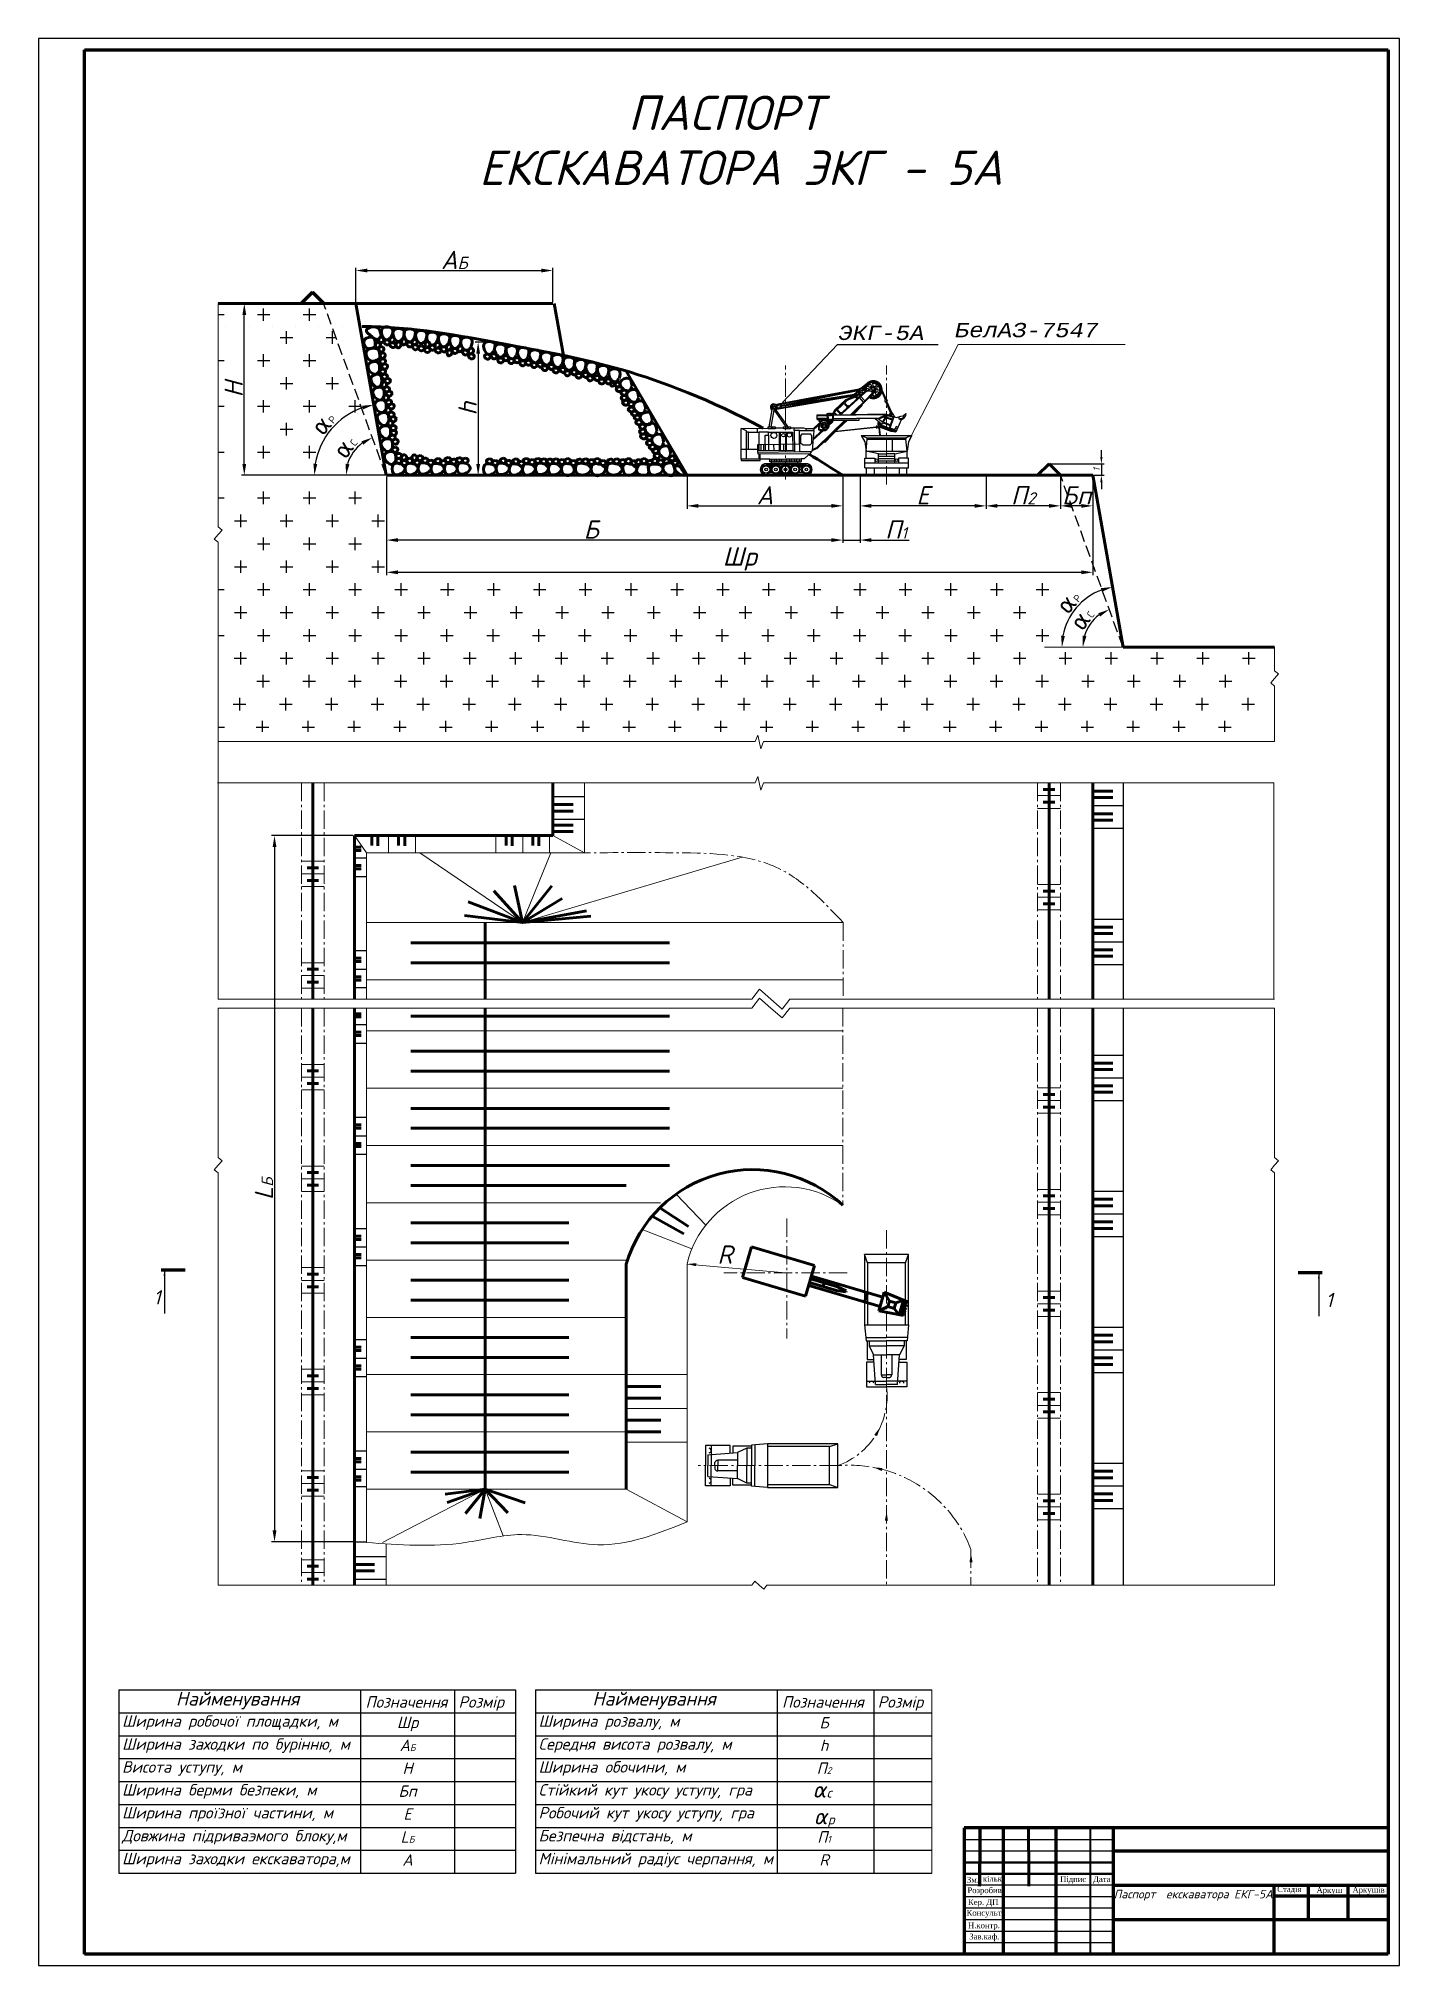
# Model space of a CAD drawing. Header units: millimetres. Extents: x 2230 to 2824, y 1428 to 2269.
import ezdxf

# ---------------------------------------------------------------- set-up
doc = ezdxf.new("R2010")
doc.units = ezdxf.units.MM
for name, pattern in [('ACAD_ISO04W100', [30, 24, -3, 0, -3]), ('gost5', [7, 5, -2, 0]), ('gost6', [12, 8, -1.5, 1, -1.5])]:
    doc.linetypes.add(name, pattern=pattern)
doc.styles.add('GOST', font='GOST.shx', dxfattribs={"oblique": 15})
doc.styles.get("Standard").update_dxf_attribs({"font": 'arial.ttf'})
doc.styles.add('стиль2', font='isocteur.ttf')
doc.dimstyles.new('GOST', dxfattribs={"dimscale": 0, "dimtxt": 3, "dimasz": 3, "dimexe": 1.25, "dimexo": 0, "dimtad": 1, "dimtoh": 1, "dimdec": 3, "dimdsep": 46, "dimtxsty": 'GOST', "dimcen": 5, "dimadec": 3, "dimazin": 2, "dimtfac": 1, "dimtdec": 4, "dimtmove": 1, "dimatfit": 3, "dimfxl": 1, "dimtolj": 1, "dimtzin": 0, "dimarcsym": 0})
doc.dimstyles.new('ISO-25', dxfattribs={"dimtxt": 2.5, "dimasz": 2.5, "dimexe": 1.25, "dimexo": 0.625, "dimtad": 1, "dimtxsty": 'Standard', "dimcen": 2.5, "dimadec": 0, "dimazin": 0, "dimtfac": 1, "dimtmove": 0, "dimatfit": 3, "dimfxl": 1, "dimarcsym": 0})

msp = doc.modelspace()

# ---------------------------------------------------------------- texts
at = {"color": 0, "lineweight": 20, "attachment_point": 1}
for s, insert, char_height, width in [('{\\fISOCPEUR|b0|i1|c204|p34;ПАСПОРТ}', (2486.8944, 2244.5271), 15, 99.958078), ('{\\fISOCPEUR|b0|i1|c204|p34;           ЕКСКАВАТОРА ЭКГ - 5А\\fTahoma|b0|i0|c204|p34;\\P              }', (2316.8241, 2220.5529), 15, 489.879887), ('{\\fISOCPEUR|b0|i1|c0|p34;R}', (2525.9014, 1742.7263), 8, 12.95371), ('{\\fISOCPEUR|b0|i1|c0|p34;1}', (2279.7459, 1723.2104), 6.25, 8.2112), ('{\\fISOCPEUR|b0|i1|c0|p34;1}', (2791.3976, 1722.0504), 6.25, 8.2112)]:
    msp.add_mtext(s, dxfattribs=dict(at, insert=insert, char_height=char_height, width=width))
at = {"color": 0, "lineweight": 30, "insert": (2629.5416, 2145.3373), "char_height": 6.25, "width": 84.836709, "attachment_point": 1, "style": 'стиль2'}
msp.add_mtext('{\\fISOCTEUR|b0|i1|c204|p49;БелАЗ-7547}', dxfattribs=at)
at = {"color": 0, "linetype": 'ACAD_ISO04W100', "lineweight": 30, "insert": (2578.6744, 2144.1373), "char_height": 6.25, "width": 31.523108, "attachment_point": 1, "style": 'стиль2'}
msp.add_mtext('{\\fISOCTEUR|b0|i1|c204|p49;ЭКГ-5А}', dxfattribs=at)
at = {"color": 0}
for s, insert, char_height, width, attachment_point in [('{\\fISOCPEUR|b0|i1|c204|p34;Найменування}', (2289.5331, 1547.8963), 6, 59.201769, 1), ('{\\fISOCPEUR|b0|i1|c204|p34;Найменування}', (2471.3255, 1547.8963), 6, 59.201769, 1), ('{\\fISOCPEUR|b0|i1|c204|p34;Позначення}', (2372.3241, 1545.9722), 5, 57.026097, 1), ('{\\fISOCPEUR|b0|i1|c204|p34;Розмір}', (2412.9325, 1545.9722), 5, 24.797955, 1), ('{\\fISOCPEUR|b0|i1|c204|p34;Позначення}', (2554.1165, 1545.9722), 5, 57.026097, 1), ('{\\fISOCPEUR|b0|i1|c204|p34;Розмір}', (2595.9073, 1545.9722), 5, 24.797955, 1), ('{\\fISOCPEUR|b0|i1|c204|p34;Ширина робочої площадки, м}', (2266.0619, 1537.6098), 5, 116.105338, 1), ('{\\fISOCPEUR|b0|i1|c204|p34;Шр}', (2390.6722, 1537.0398), 5, 41.04762, 2), ('{\\fISOCPEUR|b0|i1|c204|p34;Ширина розвалу, м}', (2447.8543, 1537.6098), 5, 116.105338, 1), ('{\\fISOCPEUR|b0|i1|c204|p34;Б}', (2572.4647, 1536.8891), 5, 41.04762, 2), ('{\\fISOCPEUR|b0|i1|c204|p34;Ширина заходки по бурінню, м}', (2266.0619, 1527.6098), 5, 116.105338, 1), ('{\\fISOCPEUR|b0|i1|c204|p34;А\\H0.6x;Б}', (2390.6722, 1527.0398), 5, 41.04762, 2), ('{\\fISOCPEUR|b0|i1|c204|p34;Середня висота розвалу, м}', (2447.8543, 1527.6098), 5, 116.105338, 1), ('{\\fISOCPEUR|b0|i1|c0|p34;h}', (2572.4647, 1527.0398), 5, 41.04762, 2), ('{\\fISOCPEUR|b0|i1|c204|p34;Висота уступу, м}', (2266.0619, 1517.6098), 5, 116.105338, 1), ('{\\fISOCPEUR|b0|i1|c204|p34;Н}', (2390.6722, 1517.0398), 5, 41.04762, 2), ('{\\fISOCPEUR|b0|i1|c204|p34;Ширина обочини, м}', (2447.8543, 1517.6098), 5, 116.105338, 1), ('{\\fISOCPEUR|b0|i1|c204|p34;П\\H0.6x;2}', (2572.4647, 1517.0398), 5, 41.04762, 2), ('{\\fISOCPEUR|b0|i1|c204|p34;Ширина берми безпеки, м}', (2266.0619, 1507.6098), 5, 116.105338, 1), ('{\\fISOCPEUR|b0|i1|c204|p34;Бп}', (2390.6722, 1507.0398), 5, 41.04762, 2), ('{\\fISOCPEUR|b0|i1|c204|p34;Стійкий кут укосу уступу, гра}', (2447.8543, 1507.6098), 5, 116.105338, 1), ('{\\fISOCPEUR|b0|i1|c0|p32;α\\fISOCPEUR|b0|i1|c204|p32;\\H0.6x;с}', (2571.5501, 1508.7184), 7, 36.781256, 2), ('{\\fISOCPEUR|b0|i1|c204|p34;Ширина проїзної частини\\fISOCPEUR|b0|i1|c0|p34;, \\fISOCPEUR|b0|i1|c204|p34;м}', (2266.0619, 1497.6098), 5, 116.105338, 1), ('{\\fISOCPEUR|b0|i1|c204|p32;Е}', (2390.6722, 1497.0398), 5, 41.04762, 2), ('{\\fISOCPEUR|b0|i1|c204|p34;Робочий кут укосу уступу, гра}', (2447.8543, 1497.6098), 5, 116.105338, 1), ('{\\fISOCPEUR|b0|i1|c0|p32;α\\fISOCPEUR|b0|i1|c204|p32;\\H0.6x;р}', (2572.4647, 1497.0398), 7, 41.04762, 2), ('{\\fISOCPEUR|b0|i1|c204|p34;Довжина підриваэмого блоку\\fISOCPEUR|b0|i1|c0|p34;,\\fISOCPEUR|b0|i1|c204|p34;м}', (2266.0619, 1487.6098), 5, 116.105338, 1), ('{\\fISOCPEUR|b0|i1|c0|p32;L\\fISOCPEUR|b0|i1|c204|p32;\\H0.6x;Б}', (2390.6722, 1487.0398), 5, 41.04762, 2), ('{\\fISOCPEUR|b0|i1|c204|p34;Безпечна відстань\\fISOCPEUR|b0|i1|c0|p34;,\\fISOCPEUR|b0|i1|c204|p34; м}', (2447.8543, 1487.6098), 5, 116.105338, 1), ('{\\fISOCPEUR|b0|i1|c204|p32;П\\H0.6x;1}', (2572.4647, 1487.0398), 5, 41.04762, 2), ('{\\fISOCPEUR|b0|i1|c204|p34;Ширина заходки екскаватора\\fISOCPEUR|b0|i1|c0|p34;,\\fISOCPEUR|b0|i1|c204|p34;м}', (2266.0619, 1477.6098), 5, 116.105338, 1), ('{\\fISOCPEUR|b0|i1|c204|p32;А}', (2390.6722, 1477.0398), 5, 41.04762, 2), ('{\\fISOCPEUR|b0|i1|c204|p34;Мінімальний радіус черпання\\fISOCPEUR|b0|i1|c0|p34;,\\fISOCPEUR|b0|i1|c204|p34; м}', (2447.8543, 1477.6098), 5, 116.105338, 1), ('{\\fISOCPEUR|b0|i1|c0|p32;R}', (2572.4647, 1477.0398), 5, 41.04762, 2)]:
    msp.add_mtext(s, dxfattribs=dict(at, insert=insert, char_height=char_height, width=width, attachment_point=attachment_point))
at = {"lineweight": 20, "char_height": 2.5, "attachment_point": 1}
for s, insert, width in [('{\\fTimes New Roman|b0|i0|c204|p18;Зм.}', (2634.8494, 1467.0919), 16.045455), ('{\\fTimes New Roman|b0|i0|c204|p18;кільк.}', (2641.7851, 1467.4855), 16.045455), ('{\\fTimes New Roman|b0|i0|c204|p18;Підпис}', (2675.4717, 1467.3647), 16.045455), ('{\\fTimes New Roman|b0|i0|c204|p18;Дата}', (2689.863, 1467.4077), 16.045455), ('{\\fTimes New Roman|b0|i0|c204|p18;Розробив}', (2635.0429, 1462.5227), 16.045455), ('{\\fTimes New Roman|b0|i0|c204|p18;Кер. ДП}', (2635.2989, 1457.3643), 16.045455), ('{\\fTimes New Roman|b0|i0|c204|p18;Стадія}', (2770.2471, 1462.9882), 16.045455), ('{\\fTimes New Roman|b0|i0|c204|p18;Аркуш}', (2787.4036, 1462.6418), 14.281042), ('{\\fTimes New Roman|b0|i0|c204|p18;Аркушів}', (2803.0986, 1462.7031), 16.045455), ('{\\fTimes New Roman|b0|i0|c204|p18;Консульт}', (2634.6552, 1452.6921), 16.045455), ('{\\fTimes New Roman|b0|i0|c204|p18;Н.контр.}', (2635.2989, 1447.2189), 16.045455), ('{\\fTimes New Roman|b0|i0|c204|p18;Зав.каф\\fTimes New Roman|b0|i1|c204|p18;.}', (2635.8244, 1442.3278), 16.045455)]:
    msp.add_mtext(s, dxfattribs=dict(at, insert=insert, width=width))
at = {"color": 0, "lineweight": 30, "insert": (2733.6071, 1461.4522), "char_height": 3.7, "width": 70, "attachment_point": 2}
msp.add_mtext('{\\fISOCPEUR|b0|i1|c204|p34;Паспорт  екскаватора ЕКГ-5А}', dxfattribs=at)

# ---------------------------------------------------------------- blocks, each defined once
blk = doc.blocks.new('*D33')
at = {"color": 0, "lineweight": -2, "transparency": 16777216}
for p, q in [((2368.09, 2154.44), (2368.09, 2169.45)), ((2373.09, 2168.2), (2449.09, 2168.2)), ((2454.09, 2154.44), (2454.09, 2169.45))]:
    blk.add_line(p, q, dxfattribs=at)
at = {"color": 0, "transparency": 16777216}
for points in [[(2373.09, 2169.03), (2373.09, 2167.37), (2368.09, 2168.2)], [(2449.09, 2169.03), (2449.09, 2167.37), (2454.09, 2168.2)]]:
    blk.add_solid(points, dxfattribs=at)
at = {"layer": 'Defpoints', "color": 0, "transparency": 16777216}
for p in [(2454.09, 2168.2), (2368.09, 2153.82), (2454.09, 2153.82)]:
    blk.add_point(p, dxfattribs=at)
at = {"color": 0, "transparency": 16777216, "insert": (2411.09, 2172.82), "char_height": 8, "attachment_point": 5}
blk.add_mtext('{\\fISOCPEUR|b0|i1|c204|p34;А\\H0.68x;Б}', dxfattribs=at)
blk = doc.blocks.new('*D34')
at = {"color": 0, "lineweight": -2, "transparency": 16777216}
for p, q in [((2428.5, 2136.94), (2420.24, 2136.94)), ((2421.49, 2131.94), (2421.49, 2083.82)), ((2428.5, 2078.82), (2420.24, 2078.82))]:
    blk.add_line(p, q, dxfattribs=at)
at = {"color": 0, "transparency": 16777216}
for points in [[(2420.66, 2131.94), (2422.32, 2131.94), (2421.49, 2136.94)], [(2420.66, 2083.82), (2422.32, 2083.82), (2421.49, 2078.82)]]:
    blk.add_solid(points, dxfattribs=at)
at = {"layer": 'Defpoints', "color": 0, "transparency": 16777216}
for p in [(2429.13, 2136.94), (2421.49, 2078.82), (2429.13, 2078.82)]:
    blk.add_point(p, dxfattribs=at)
at = {"color": 0, "transparency": 16777216, "insert": (2416.86, 2107.88), "char_height": 8, "attachment_point": 5, "rotation": 90}
blk.add_mtext('{\\fISOCPEUR|b0|i1|c0|p34;h}', dxfattribs=at)
blk = doc.blocks.new('*D35')
at = {"color": 0, "lineweight": -2, "transparency": 16777216}
for p, q in [((2366.84, 1921.58), (2331.35, 1921.58)), ((2332.6, 1916.58), (2332.6, 1618.34)), ((2366.84, 1613.34), (2331.35, 1613.34))]:
    blk.add_line(p, q, dxfattribs=at)
at = {"color": 0, "transparency": 16777216}
for points in [[(2331.77, 1916.58), (2333.44, 1916.58), (2332.6, 1921.58)], [(2331.77, 1618.34), (2333.44, 1618.34), (2332.6, 1613.34)]]:
    blk.add_solid(points, dxfattribs=at)
at = {"layer": 'Defpoints', "color": 0, "transparency": 16777216}
for p in [(2367.47, 1921.58), (2332.6, 1613.34), (2367.47, 1613.34)]:
    blk.add_point(p, dxfattribs=at)
at = {"color": 0, "transparency": 16777216, "insert": (2327.98, 1767.46), "char_height": 8, "attachment_point": 5, "rotation": 90}
blk.add_mtext('{\\fISOCPEUR|b0|i1|c0|p34;L\\fISOCPEUR|b0|i1|c204|p34;\\H0.625x;Б}', dxfattribs=at)
blk = doc.blocks.new('*D21')
at = {"color": 0, "lineweight": -2, "transparency": 16777216}
blk.add_line((2352.77, 2078.82), (2348.77, 2078.82), dxfattribs=at)
blk.add_arc((2381.32, 2078.82), 31.3, 109.16331, 170.83669, dxfattribs=at)
at = {"color": 0, "transparency": 16777216}
for points in [[(2370.83, 2109.19), (2371.25, 2107.58), (2375.88, 2109.64)], [(2351.25, 2083.74), (2349.59, 2083.87), (2350.02, 2078.82)]]:
    blk.add_solid(points, dxfattribs=at)
at = {"layer": 'Defpoints', "color": 0, "transparency": 16777216}
for p in [(2368.09, 2153.82), (2362.63, 2103.92), (2353.39, 2078.82), (2381.32, 2078.82), (2381.32, 2078.82)]:
    blk.add_point(p, dxfattribs=at)
at = {"color": 0, "transparency": 16777216, "insert": (2353.8, 2101.91), "char_height": 8, "attachment_point": 5, "rotation": 50}
blk.add_mtext('{\\fISOCPEUR|b0|i0|c204|p34;α\\H0.4063x;Р}', dxfattribs=at)
blk = doc.blocks.new('*D22')
at = {"color": 0, "lineweight": -2, "transparency": 16777216}
blk.add_arc((2381.32, 2078.82), 17.53, 126.39833, 163.60167, dxfattribs=at)
at = {"color": 0, "transparency": 16777216}
for points in [[(2370.52, 2093.66), (2371.31, 2092.19), (2375.32, 2095.29)], [(2365.32, 2083.65), (2363.68, 2083.89), (2363.79, 2078.82)]]:
    blk.add_solid(points, dxfattribs=at)
at = {"layer": 'Defpoints', "color": 0, "transparency": 16777216}
for p in [(2354.02, 2153.82), (2369.29, 2091.57), (2353.39, 2078.82), (2381.32, 2078.82), (2381.32, 2078.82)]:
    blk.add_point(p, dxfattribs=at)
at = {"color": 0, "transparency": 16777216, "insert": (2363.17, 2091.53), "char_height": 8, "attachment_point": 5, "rotation": 55}
blk.add_mtext('{\\fISOCPEUR|b0|i0|c204|p34;α\\fISOCPEUR|b0|i0|c0|p34;\\H0.4x;C}', dxfattribs=at)
blk = doc.blocks.new('*D23')
at = {"color": 0, "lineweight": -2, "transparency": 16777216}
for p, q in [((2643.15, 2078.19), (2643.15, 2064.24)), ((2675.65, 2078.19), (2675.65, 2064.24)), ((2670.65, 2065.49), (2648.15, 2065.49))]:
    blk.add_line(p, q, dxfattribs=at)
at = {"color": 0, "transparency": 16777216}
for points in [[(2648.15, 2066.32), (2648.15, 2064.65), (2643.15, 2065.49)], [(2670.65, 2066.32), (2670.65, 2064.65), (2675.65, 2065.49)]]:
    blk.add_solid(points, dxfattribs=at)
at = {"layer": 'Defpoints', "color": 0, "transparency": 16777216}
for p in [(2643.15, 2078.82), (2675.65, 2078.82), (2643.15, 2065.49)]:
    blk.add_point(p, dxfattribs=at)
at = {"color": 0, "transparency": 16777216, "insert": (2659.4, 2070.11), "char_height": 8, "attachment_point": 5}
blk.add_mtext('{\\fISOCPEUR|b0|i1|c204|p34;П\\H0.6667x;2}', dxfattribs=at)
blk = doc.blocks.new('*D24')
at = {"color": 0, "lineweight": -2, "transparency": 16777216}
blk.add_arc((2702.95, 2003.82), 17.53, 126.39833, 163.60167, dxfattribs=at)
at = {"color": 0, "transparency": 16777216}
for points in [[(2692.15, 2018.66), (2692.94, 2017.2), (2696.95, 2020.29)], [(2686.96, 2008.65), (2685.31, 2008.89), (2685.42, 2003.82)]]:
    blk.add_solid(points, dxfattribs=at)
at = {"layer": 'Defpoints', "color": 0, "transparency": 16777216}
for p in [(2675.65, 2078.82), (2690.92, 2016.57), (2675.03, 2003.82), (2702.95, 2003.82), (2702.95, 2003.82)]:
    blk.add_point(p, dxfattribs=at)
at = {"color": 0, "transparency": 16777216, "insert": (2684.8, 2016.53), "char_height": 8, "attachment_point": 5, "rotation": 55}
blk.add_mtext('{\\fISOCPEUR|b0|i0|c204|p34;α\\fISOCPEUR|b0|i0|c0|p34;\\H0.4x;C}', dxfattribs=at)
blk = doc.blocks.new('*D25')
at = {"color": 0, "lineweight": -2, "transparency": 16777216}
blk.add_arc((2702.95, 2003.82), 26.67, 110.75659, 169.24341, dxfattribs=at)
at = {"color": 0, "transparency": 16777216}
for points in [[(2693.28, 2029.56), (2693.72, 2027.96), (2698.32, 2030.09)], [(2677.58, 2008.72), (2675.92, 2008.88), (2676.28, 2003.82)]]:
    blk.add_solid(points, dxfattribs=at)
at = {"layer": 'Defpoints', "color": 0, "transparency": 16777216}
for p in [(2689.72, 2078.82), (2687.02, 2025.21), (2675.03, 2003.82), (2702.95, 2003.82), (2702.95, 2003.82)]:
    blk.add_point(p, dxfattribs=at)
at = {"color": 0, "transparency": 16777216, "insert": (2678.97, 2023.94), "char_height": 8, "attachment_point": 5, "rotation": 50}
blk.add_mtext('{\\fISOCPEUR|b0|i0|c204|p34;α\\H0.4063x;Р}', dxfattribs=at)
blk = doc.blocks.new('*D26')
at = {"color": 0, "lineweight": -2, "transparency": 16777216}
for p, q in [((2367.47, 2153.82), (2318.16, 2153.82)), ((2319.41, 2083.82), (2319.41, 2148.82)), ((2408.61, 2078.82), (2318.16, 2078.82))]:
    blk.add_line(p, q, dxfattribs=at)
at = {"color": 0, "transparency": 16777216}
for points in [[(2318.58, 2148.82), (2320.24, 2148.82), (2319.41, 2153.82)], [(2318.58, 2083.82), (2320.24, 2083.82), (2319.41, 2078.82)]]:
    blk.add_solid(points, dxfattribs=at)
at = {"layer": 'Defpoints', "color": 0, "transparency": 16777216}
for p in [(2319.41, 2153.82), (2368.09, 2153.82), (2409.24, 2078.82)]:
    blk.add_point(p, dxfattribs=at)
at = {"color": 0, "transparency": 16777216, "insert": (2314.79, 2116.32), "char_height": 8, "attachment_point": 5, "rotation": 90}
blk.add_mtext('{\\fISOCPEUR|b0|i1|c0|p34;H}', dxfattribs=at)
blk = doc.blocks.new('*D27')
at = {"color": 0, "lineweight": -2, "transparency": 16777216}
for p, q in [((2381.53, 2078.19), (2381.53, 2049.31)), ((2580.65, 2078.19), (2580.65, 2049.31)), ((2575.65, 2050.56), (2386.53, 2050.56))]:
    blk.add_line(p, q, dxfattribs=at)
at = {"color": 0, "transparency": 16777216}
for points in [[(2386.53, 2051.39), (2386.53, 2049.73), (2381.53, 2050.56)], [(2575.65, 2051.39), (2575.65, 2049.73), (2580.65, 2050.56)]]:
    blk.add_solid(points, dxfattribs=at)
at = {"layer": 'Defpoints', "color": 0, "transparency": 16777216}
for p in [(2381.53, 2078.82), (2580.65, 2078.82), (2381.53, 2050.56)]:
    blk.add_point(p, dxfattribs=at)
at = {"color": 0, "transparency": 16777216, "insert": (2470.81, 2055.18), "char_height": 8, "attachment_point": 5}
blk.add_mtext('{\\fISOCPEUR|b0|i1|c204|p34;Б}', dxfattribs=at)
blk = doc.blocks.new('*D28')
at = {"color": 0, "lineweight": -2, "transparency": 16777216}
for p, q in [((2675.65, 2078.19), (2675.65, 2064.24)), ((2689.72, 2078.19), (2689.72, 2064.24)), ((2684.72, 2065.49), (2680.65, 2065.49))]:
    blk.add_line(p, q, dxfattribs=at)
at = {"color": 0, "transparency": 16777216}
for points in [[(2680.65, 2066.32), (2680.65, 2064.65), (2675.65, 2065.49)], [(2684.72, 2066.32), (2684.72, 2064.65), (2689.72, 2065.49)]]:
    blk.add_solid(points, dxfattribs=at)
at = {"layer": 'Defpoints', "color": 0, "transparency": 16777216}
for p in [(2675.65, 2078.82), (2689.72, 2078.82), (2675.65, 2065.49)]:
    blk.add_point(p, dxfattribs=at)
at = {"color": 0, "transparency": 16777216, "insert": (2682.69, 2070.11), "char_height": 8, "attachment_point": 5}
blk.add_mtext('{\\fISOCPEUR|b0|i1|c204|p34;Бп}', dxfattribs=at)
blk = doc.blocks.new('*D29')
at = {"color": 0, "lineweight": -2, "transparency": 16777216}
for p, q in [((2381.53, 2077.57), (2381.53, 2035.25)), ((2689.72, 2078.19), (2689.72, 2035.25)), ((2386.53, 2036.5), (2684.72, 2036.5))]:
    blk.add_line(p, q, dxfattribs=at)
at = {"color": 0, "transparency": 16777216}
for points in [[(2386.53, 2037.33), (2386.53, 2035.66), (2381.53, 2036.5)], [(2684.72, 2037.33), (2684.72, 2035.66), (2689.72, 2036.5)]]:
    blk.add_solid(points, dxfattribs=at)
at = {"layer": 'Defpoints', "color": 0, "transparency": 16777216}
for p in [(2381.53, 2078.19), (2689.72, 2078.82), (2689.72, 2036.5)]:
    blk.add_point(p, dxfattribs=at)
at = {"color": 0, "transparency": 16777216, "insert": (2535.63, 2042.32), "char_height": 8, "attachment_point": 5}
blk.add_mtext('{\\fISOCPEUR|b0|i1|c204|p34;Шр}', dxfattribs=at)
blk = doc.blocks.new('*D30')
at = {"color": 0, "lineweight": -2, "transparency": 16777216}
for p, q in [((2580.65, 2078.19), (2580.65, 2049.31)), ((2588.15, 2078.19), (2588.15, 2049.31)), ((2575.65, 2050.56), (2570.65, 2050.56)), ((2580.65, 2050.56), (2588.15, 2050.56)), ((2593.15, 2050.56), (2609.61, 2050.56))]:
    blk.add_line(p, q, dxfattribs=at)
at = {"color": 0, "transparency": 16777216}
for points in [[(2575.65, 2051.39), (2575.65, 2049.73), (2580.65, 2050.56)], [(2593.15, 2051.39), (2593.15, 2049.73), (2588.15, 2050.56)]]:
    blk.add_solid(points, dxfattribs=at)
at = {"layer": 'Defpoints', "color": 0, "transparency": 16777216}
for p in [(2580.65, 2078.82), (2588.15, 2078.82), (2588.15, 2050.56)]:
    blk.add_point(p, dxfattribs=at)
at = {"color": 0, "transparency": 16777216, "insert": (2603.88, 2055.18), "char_height": 8, "attachment_point": 5}
blk.add_mtext('{\\fISOCPEUR|b0|i1|c204|p34;П\\H0.625x;1}', dxfattribs=at)
blk = doc.blocks.new('*D31')
at = {"color": 0, "lineweight": -2, "transparency": 16777216}
for p, q in [((2643.15, 2078.19), (2643.15, 2064.24)), ((2588.15, 2072.49), (2588.15, 2064.24)), ((2638.15, 2065.49), (2593.15, 2065.49))]:
    blk.add_line(p, q, dxfattribs=at)
at = {"color": 0, "transparency": 16777216}
for points in [[(2593.15, 2066.32), (2593.15, 2064.65), (2588.15, 2065.49)], [(2638.15, 2066.32), (2638.15, 2064.65), (2643.15, 2065.49)]]:
    blk.add_solid(points, dxfattribs=at)
at = {"layer": 'Defpoints', "color": 0, "transparency": 16777216}
for p in [(2643.15, 2078.82), (2588.15, 2073.12), (2588.15, 2065.49)]:
    blk.add_point(p, dxfattribs=at)
at = {"color": 0, "transparency": 16777216, "insert": (2615.65, 2070.11), "char_height": 8, "attachment_point": 5}
blk.add_mtext('{\\fISOCPEUR|b0|i1|c204|p34;Е}', dxfattribs=at)
blk = doc.blocks.new('*D32')
at = {"color": 0, "lineweight": -2, "transparency": 16777216}
for p, q in [((2512.65, 2078.19), (2512.65, 2064.24)), ((2580.65, 2078.19), (2580.65, 2064.24)), ((2517.65, 2065.49), (2575.65, 2065.49))]:
    blk.add_line(p, q, dxfattribs=at)
at = {"color": 0, "transparency": 16777216}
for points in [[(2517.65, 2066.32), (2517.65, 2064.65), (2512.65, 2065.49)], [(2575.65, 2066.32), (2575.65, 2064.65), (2580.65, 2065.49)]]:
    blk.add_solid(points, dxfattribs=at)
at = {"layer": 'Defpoints', "color": 0, "transparency": 16777216}
for p in [(2512.65, 2078.82), (2580.65, 2078.82), (2580.65, 2065.49)]:
    blk.add_point(p, dxfattribs=at)
at = {"color": 0, "transparency": 16777216, "insert": (2546.65, 2070.11), "char_height": 8, "attachment_point": 5}
blk.add_mtext('{\\fISOCPEUR|b0|i1|c204|p34;А}', dxfattribs=at)
blk = doc.blocks.new('*D36')
at = {"color": 0, "lineweight": -2, "transparency": 16777216}
for p, q in [((2693.51, 2086.82), (2693.51, 2089.82)), ((2670.65, 2083.82), (2694.76, 2083.82)), ((2675.34, 2078.82), (2694.76, 2078.82)), ((2693.51, 2083.82), (2693.51, 2078.82)), ((2693.51, 2075.82), (2693.51, 2072.82))]:
    blk.add_line(p, q, dxfattribs=at)
at = {"color": 0, "transparency": 16777216}
for points in [[(2693.01, 2086.82), (2694.01, 2086.82), (2693.51, 2083.82)], [(2693.01, 2075.82), (2694.01, 2075.82), (2693.51, 2078.82)]]:
    blk.add_solid(points, dxfattribs=at)
at = {"layer": 'Defpoints', "color": 0, "transparency": 16777216}
for p in [(2670.65, 2083.82), (2675.34, 2078.82), (2693.51, 2078.82)]:
    blk.add_point(p, dxfattribs=at)
at = {"color": 0, "lineweight": 20, "transparency": 16777216, "insert": (2691.39, 2081.32), "char_height": 3, "attachment_point": 5, "rotation": 90, "style": 'GOST'}
blk.add_mtext('\\A1;{\\Fgost.shx;1}', dxfattribs=at)

# ---------------------------------------------------------------- dimensions: what is measured, and where the dimension line sits
at = {"color": 0}
for base, p1, p2, text, override, picture, middle in [((2454.0922, 2168.199), (2368.0922, 2153.8194), (2454.0922, 2153.8194), '{\\fISOCPEUR|b0|i1|c204|p34;А\\H0.68x;Б}', {"dimtxt": 8, "dimasz": 5}, '*D33', (2411.0922, 2172.824)), ((2689.7247, 2036.4968), (2381.5311, 2078.1945), (2689.7247, 2078.8196), '{\\fISOCPEUR|b0|i1|c204|p34;Шр}', {"dimtxt": 8, "dimasz": 5, "dimtxsty": 'Standard', "dimclrt": 0}, '*D29', (2535.6279, 2042.3218)), ((2580.6514, 2065.4855), (2512.6514, 2078.8195), (2580.6514, 2078.8195), '{\\fISOCPEUR|b0|i1|c204|p34;А}', {"dimtxt": 8, "dimasz": 5, "dimtxsty": 'Standard', "dimclrt": 0}, '*D32', (2546.6514, 2070.1105)), ((2588.1514, 2065.4855), (2643.1514, 2078.8196), (2588.1514, 2073.1177), '{\\fISOCPEUR|b0|i1|c204|p34;Е}', {"dimtxt": 8, "dimasz": 5, "dimtxsty": 'Standard', "dimclrt": 0}, '*D31', (2615.6514, 2070.1105)), ((2643.1514, 2065.4855), (2675.6514, 2078.8196), (2643.1514, 2078.8196), '{\\fISOCPEUR|b0|i1|c204|p34;П\\H0.6667x;2}', {"dimtxt": 8, "dimasz": 5, "dimclrt": 0}, '*D23', (2659.4014, 2070.1105))]:
    dim = msp.add_linear_dim(base=base, p1=p1, p2=p2, text=text, dimstyle='ISO-25', override=override, dxfattribs=at)
    dim.commit()
    dim.dimension.update_dxf_attribs({"geometry": picture, "text_midpoint": middle})
dim = msp.add_linear_dim(base=(2319.4102, 2153.8194), p1=(2409.2388, 2078.8194), p2=(2368.0922, 2153.8194), angle=90, text='{\\fISOCPEUR|b0|i1|c0|p34;H}', dimstyle='ISO-25', override={"dimtxt": 8, "dimasz": 5}, dxfattribs=at)
dim.commit()
dim.dimension.update_dxf_attribs({"geometry": '*D26', "text_midpoint": (2319.4102, 2116.3194), "dimtype": 160})
for base, line1, line2, text, picture, middle in [((2362.6275, 2103.9234), ((2381.3168, 2078.8194), (2353.3947, 2078.8194)), ((2381.3168, 2078.8194), (2368.0922, 2153.8194)), '{\\fISOCPEUR|b0|i0|c204|p34;α\\H0.4063x;Р}', '*D21', (2357.3418, 2098.9367)), ((2687.0218, 2025.2139), ((2702.9492, 2003.8196), (2675.0272, 2003.8196)), ((2702.9492, 2003.8196), (2689.7247, 2078.8196)), '{\\fISOCPEUR|b0|i0|c204|p34;α\\H0.4063x;Р}', '*D25', (2682.5172, 2020.9641)), ((2690.9196, 2016.5703), ((2702.9492, 2003.8196), (2675.0272, 2003.8196)), ((2702.9492, 2003.8196), (2675.6514, 2078.8196)), '{\\fISOCPEUR|b0|i0|c204|p34;α\\fISOCPEUR|b0|i0|c0|p34;\\H0.4x;C}', '*D24', (2688.5897, 2013.8743))]:
    dim = msp.add_angular_dim_2l(base=base, line1=line1, line2=line2, text=text, dimstyle='ISO-25', override={"dimtxt": 8, "dimasz": 5}, dxfattribs=at)
    dim.commit()
    dim.dimension.update_dxf_attribs({"geometry": picture, "text_midpoint": middle, "dimtype": 162})
dim = msp.add_angular_dim_2l(base=(2369.2871, 2091.5701), line1=((2381.3168, 2078.8194), (2353.3947, 2078.8194)), line2=((2381.3168, 2078.8194), (2354.019, 2153.8194)), text='{\\fISOCPEUR|b0|i0|c204|p34;α\\fISOCPEUR|b0|i0|c0|p34;\\H0.4x;C}', dimstyle='ISO-25', override={"dimtxt": 8, "dimasz": 5}, dxfattribs=at)
dim.commit()
dim.dimension.update_dxf_attribs({"geometry": '*D22', "text_midpoint": (2363.1686, 2091.5268)})
dim = msp.add_aligned_dim(p1=(2429.1276, 2136.9433), p2=(2429.1276, 2078.8194), distance=-7.6389, text='{\\fISOCPEUR|b0|i1|c0|p34;h}', dimstyle='ISO-25', override={"dimtxt": 8, "dimasz": 5}, dxfattribs=at)
dim.commit()
dim.dimension.update_dxf_attribs({"geometry": '*D34', "text_midpoint": (2416.8636, 2107.8813)})
at = {"color": 0, "lineweight": 20}
dim = msp.add_linear_dim(base=(2693.5131, 2078.8196), p1=(2670.6514, 2083.8196), p2=(2675.34, 2078.8196), angle=90, text='{\\Fgost.shx;1}', dimstyle='GOST', override={"dimscale": 1}, dxfattribs=at)
dim.commit()
dim.dimension.update_dxf_attribs({"geometry": '*D36', "text_midpoint": (2691.3881, 2081.3196)})
at = {"color": 0}
for base, p1, p2, text, override, picture, middle in [((2381.5311, 2050.5597), (2580.6514, 2078.8194), (2381.5311, 2078.8195), '{\\fISOCPEUR|b0|i1|c204|p34;Б}', {"dimtxt": 8, "dimasz": 5, "dimclrt": 0}, '*D27', (2470.8111, 2050.5597)), ((2588.1514, 2050.5597), (2580.6514, 2078.8195), (2588.1514, 2078.8196), '{\\fISOCPEUR|b0|i1|c204|p34;П\\H0.625x;1}', {"dimtxt": 8, "dimasz": 5, "dimtxsty": 'Standard', "dimclrt": 0}, '*D30', (2603.8795, 2050.5597)), ((2675.6514, 2065.4855), (2689.7247, 2078.8196), (2675.6514, 2078.8196), '{\\fISOCPEUR|b0|i1|c204|p34;Бп}', {"dimtxt": 8, "dimasz": 5, "dimtxsty": 'Standard', "dimclrt": 0}, '*D28', (2682.6881, 2065.4855))]:
    dim = msp.add_linear_dim(base=base, p1=p1, p2=p2, text=text, dimstyle='ISO-25', override=override, dxfattribs=at)
    dim.commit()
    dim.dimension.update_dxf_attribs({"geometry": picture, "text_midpoint": middle, "dimtype": 160})
dim = msp.add_linear_dim(base=(2332.6042, 1613.3409), p1=(2367.4671, 1921.5844), p2=(2367.4671, 1613.3409), angle=90, text='{\\fISOCPEUR|b0|i1|c0|p34;L\\fISOCPEUR|b0|i1|c204|p34;\\H0.625x;Б}', dimstyle='ISO-25', override={"dimtxt": 8, "dimasz": 5}, dxfattribs=at)
dim.commit()
dim.dimension.update_dxf_attribs({"geometry": '*D35', "text_midpoint": (2327.9792, 1767.4627)})

# ---------------------------------------------------------------- linework, layer by layer
at = {"color": 0}
for p, q in [((2229.6071, 2269.456), (2229.6071, 1428.456)), ((2823.6071, 2269.456), (2229.6071, 2269.456)), ((2823.6071, 1428.456), (2823.6071, 2269.456)), ((2308.0064, 2148.9535), (2310.5842, 2148.9535)), ((2325.1073, 2148.9535), (2330.5842, 2148.9535)), ((2327.8457, 2146.2151), (2327.8457, 2151.692)), ((2345.1073, 2148.9535), (2350.5842, 2148.9535)), ((2347.8457, 2146.2151), (2347.8457, 2151.692)), ((2335.1073, 2138.9535), (2340.5842, 2138.9535)), ((2337.8457, 2136.2151), (2337.8457, 2141.692)), ((2355.1073, 2138.9535), (2359.4297, 2138.9535)), ((2357.8457, 2136.2151), (2357.8457, 2141.692)), ((2308.0064, 2128.9535), (2310.5842, 2128.9535)), ((2325.1073, 2128.9535), (2330.5842, 2128.9535)), ((2327.8457, 2126.2151), (2327.8457, 2131.692)), ((2345.1073, 2128.9535), (2350.5842, 2128.9535)), ((2347.8457, 2126.2151), (2347.8457, 2131.692)), ((2337.8457, 2116.2151), (2337.8457, 2121.692)), ((2357.8457, 2116.2151), (2357.8457, 2121.692)), ((2327.8457, 2106.2151), (2327.8457, 2111.692)), ((2335.1073, 2118.9535), (2340.5842, 2118.9535)), ((2347.8457, 2106.2151), (2347.8457, 2111.692)), ((2355.1073, 2118.9535), (2360.5842, 2118.9535)), ((2367.8457, 2106.2151), (2367.8457, 2111.692)), ((2308.0064, 2108.9535), (2310.5842, 2108.9535)), ((2325.1073, 2108.9535), (2330.5842, 2108.9535)), ((2345.1073, 2108.9535), (2350.5842, 2108.9535)), ((2365.1073, 2108.9535), (2370.5842, 2108.9535)), ((2335.1073, 2098.9535), (2340.5842, 2098.9535)), ((2337.8457, 2096.2151), (2337.8457, 2101.692)), ((2308.0064, 2088.9535), (2310.5842, 2088.9535)), ((2325.1073, 2088.9535), (2330.5842, 2088.9535)), ((2327.8457, 2086.2151), (2327.8457, 2091.692)), ((2345.1073, 2088.9535), (2350.5842, 2088.9535)), ((2347.8457, 2086.2151), (2347.8457, 2091.692)), ((2409.2388, 2078.8194), (2381.3168, 2078.8194)), ((2308.0064, 2068.9535), (2310.5842, 2068.9535)), ((2325.1073, 2068.9535), (2330.5842, 2068.9535)), ((2327.8457, 2066.2151), (2327.8457, 2071.692)), ((2345.1073, 2068.9535), (2350.5842, 2068.9535)), ((2347.8457, 2066.2151), (2347.8457, 2071.692)), ((2365.1073, 2068.9535), (2370.5842, 2068.9535)), ((2367.8457, 2066.2151), (2367.8457, 2071.692)), ((2317.8457, 2056.2151), (2317.8457, 2061.692)), ((2337.8457, 2056.2151), (2337.8457, 2061.692)), ((2357.8457, 2056.2151), (2357.8457, 2061.692)), ((2377.8457, 2056.2151), (2377.8457, 2061.692)), ((2315.1073, 2058.9535), (2320.5842, 2058.9535)), ((2335.1073, 2058.9535), (2340.5842, 2058.9535)), ((2355.1073, 2058.9535), (2360.5842, 2058.9535)), ((2375.1073, 2058.9535), (2380.5842, 2058.9535)), ((2325.1073, 2048.9535), (2330.5842, 2048.9535)), ((2327.8457, 2046.2151), (2327.8457, 2051.692)), ((2327.8457, 2046.2151), (2327.8457, 2051.692)), ((2345.1073, 2048.9535), (2350.5842, 2048.9535)), ((2347.8457, 2046.2151), (2347.8457, 2051.692)), ((2347.8457, 2046.2151), (2347.8457, 2051.692)), ((2365.1073, 2048.9535), (2370.5842, 2048.9535)), ((2367.8457, 2046.2151), (2367.8457, 2051.692)), ((2367.8457, 2046.2151), (2367.8457, 2051.692)), ((2315.1073, 2038.9535), (2320.5842, 2038.9535)), ((2317.8457, 2036.2151), (2317.8457, 2041.692)), ((2335.1073, 2038.9535), (2340.5842, 2038.9535)), ((2337.8457, 2036.2151), (2337.8457, 2041.692)), ((2355.1073, 2038.9535), (2360.5842, 2038.9535)), ((2357.8457, 2036.2151), (2357.8457, 2041.692)), ((2375.1073, 2038.9535), (2380.5842, 2038.9535)), ((2377.8457, 2036.2151), (2377.8457, 2041.692)), ((2308.0064, 2028.9535), (2310.5842, 2028.9535)), ((2325.1073, 2028.9535), (2330.5842, 2028.9535)), ((2327.8457, 2026.2151), (2327.8457, 2031.692)), ((2345.1073, 2028.9535), (2350.5842, 2028.9535)), ((2347.8457, 2026.2151), (2347.8457, 2031.692)), ((2365.1073, 2028.9535), (2370.5842, 2028.9535)), ((2367.8457, 2026.2151), (2367.8457, 2031.692)), ((2385.1073, 2028.9535), (2390.5842, 2028.9535)), ((2387.8457, 2026.2151), (2387.8457, 2031.692)), ((2405.1073, 2028.9535), (2410.5842, 2028.9535)), ((2405.5892, 2028.9535), (2411.0661, 2028.9535)), ((2408.3277, 2026.2151), (2408.3277, 2031.692)), ((2425.5892, 2028.9535), (2431.0661, 2028.9535)), ((2428.3277, 2026.2151), (2428.3277, 2031.692)), ((2445.5892, 2028.9535), (2451.0661, 2028.9535)), ((2448.3277, 2026.2151), (2448.3277, 2031.692)), ((2465.5892, 2028.9535), (2471.0661, 2028.9535)), ((2468.3277, 2026.2151), (2468.3277, 2031.692)), ((2485.5892, 2028.9535), (2491.0661, 2028.9535)), ((2488.3277, 2026.2151), (2488.3277, 2031.692)), ((2505.5892, 2028.9535), (2511.0661, 2028.9535)), ((2508.3277, 2026.2151), (2508.3277, 2031.692)), ((2525.5892, 2028.9535), (2531.0661, 2028.9535)), ((2528.3277, 2026.2151), (2528.3277, 2031.692)), ((2545.5892, 2028.9535), (2551.0661, 2028.9535)), ((2548.3277, 2026.2151), (2548.3277, 2031.692)), ((2565.5892, 2028.9535), (2571.0661, 2028.9535)), ((2568.3277, 2026.2151), (2568.3277, 2031.692)), ((2585.4286, 2028.9535), (2590.9055, 2028.9535)), ((2588.167, 2026.2151), (2588.167, 2031.692)), ((2605.2679, 2028.9535), (2610.7448, 2028.9535)), ((2608.0064, 2026.2151), (2608.0064, 2031.692)), ((2625.1073, 2028.9535), (2630.5842, 2028.9535)), ((2627.8457, 2026.2151), (2627.8457, 2031.692)), ((2645.1073, 2028.9535), (2650.5842, 2028.9535)), ((2647.8457, 2026.2151), (2647.8457, 2031.692)), ((2665.1073, 2028.9535), (2670.5842, 2028.9535)), ((2667.8457, 2026.2151), (2667.8457, 2031.692)), ((2315.1073, 2018.9535), (2320.5842, 2018.9535)), ((2317.8457, 2016.2151), (2317.8457, 2021.692)), ((2335.1073, 2018.9535), (2340.5842, 2018.9535)), ((2337.8457, 2016.2151), (2337.8457, 2021.692)), ((2355.1073, 2018.9535), (2360.5842, 2018.9535)), ((2357.8457, 2016.2151), (2357.8457, 2021.692)), ((2375.1073, 2018.9535), (2380.5842, 2018.9535)), ((2377.8457, 2016.2151), (2377.8457, 2021.692)), ((2395.1073, 2018.9535), (2400.5842, 2018.9535)), ((2395.1073, 2018.9535), (2400.5842, 2018.9535)), ((2397.8457, 2016.2151), (2397.8457, 2021.692)), ((2397.8457, 2016.2151), (2397.8457, 2021.692)), ((2415.4286, 2018.9535), (2420.9055, 2018.9535)), ((2418.167, 2016.2151), (2418.167, 2021.692)), ((2435.4286, 2018.9535), (2440.9055, 2018.9535)), ((2438.167, 2016.2151), (2438.167, 2021.692)), ((2455.4286, 2018.9535), (2460.9055, 2018.9535)), ((2458.167, 2016.2151), (2458.167, 2021.692)), ((2475.4286, 2018.9535), (2480.9055, 2018.9535)), ((2478.167, 2016.2151), (2478.167, 2021.692)), ((2495.4286, 2018.9535), (2500.9055, 2018.9535)), ((2498.167, 2016.2151), (2498.167, 2021.692)), ((2515.4286, 2018.9535), (2520.9055, 2018.9535)), ((2518.167, 2016.2151), (2518.167, 2021.692)), ((2535.4286, 2018.9535), (2540.9055, 2018.9535)), ((2538.167, 2016.2151), (2538.167, 2021.692)), ((2555.4286, 2018.9535), (2560.9055, 2018.9535)), ((2558.167, 2016.2151), (2558.167, 2021.692)), ((2575.4286, 2018.9535), (2580.9055, 2018.9535)), ((2578.167, 2016.2151), (2578.167, 2021.692)), ((2595.2679, 2018.9535), (2600.7448, 2018.9535)), ((2598.0064, 2016.2151), (2598.0064, 2021.692)), ((2615.1073, 2018.9535), (2620.5842, 2018.9535)), ((2617.8457, 2016.2151), (2617.8457, 2021.692)), ((2635.1073, 2018.9535), (2640.5842, 2018.9535)), ((2637.8457, 2016.2151), (2637.8457, 2021.692)), ((2655.1073, 2018.9535), (2660.5842, 2018.9535)), ((2657.8457, 2016.2151), (2657.8457, 2021.692)), ((2327.8457, 2006.2151), (2327.8457, 2011.692)), ((2347.8457, 2006.2151), (2347.8457, 2011.692)), ((2367.8457, 2006.2151), (2367.8457, 2011.692)), ((2387.8457, 2006.2151), (2387.8457, 2011.692)), ((2387.8457, 2006.2151), (2387.8457, 2011.692)), ((2407.8457, 2006.2151), (2407.8457, 2011.692)), ((2428.0064, 2006.2151), (2428.0064, 2011.692)), ((2448.0064, 2006.2151), (2448.0064, 2011.692)), ((2468.0064, 2006.2151), (2468.0064, 2011.692)), ((2488.0064, 2006.2151), (2488.0064, 2011.692)), ((2508.0064, 2006.2151), (2508.0064, 2011.692)), ((2528.0064, 2006.2151), (2528.0064, 2011.692)), ((2548.0064, 2006.2151), (2548.0064, 2011.692)), ((2568.0064, 2006.2151), (2568.0064, 2011.692)), ((2588.0064, 2006.2151), (2588.0064, 2011.692)), ((2607.8457, 2006.2151), (2607.8457, 2011.692)), ((2627.8457, 2006.2151), (2627.8457, 2011.692)), ((2647.8457, 2006.2151), (2647.8457, 2011.692)), ((2667.8457, 2006.2151), (2667.8457, 2011.692)), ((2308.0064, 2008.9535), (2310.5842, 2008.9535)), ((2317.8457, 1996.2151), (2317.8457, 2001.692)), ((2325.1073, 2008.9535), (2330.5842, 2008.9535)), ((2337.8457, 1996.2151), (2337.8457, 2001.692)), ((2345.1073, 2008.9535), (2350.5842, 2008.9535)), ((2357.8457, 1996.2151), (2357.8457, 2001.692)), ((2365.1073, 2008.9535), (2370.5842, 2008.9535)), ((2377.8457, 1996.2151), (2377.8457, 2001.692)), ((2385.1073, 2008.9535), (2390.5842, 2008.9535)), ((2385.1073, 2008.9535), (2390.5842, 2008.9535)), ((2397.8457, 1996.2151), (2397.8457, 2001.692)), ((2405.1073, 2008.9535), (2410.5842, 2008.9535)), ((2417.8457, 1996.2151), (2417.8457, 2001.692)), ((2425.2679, 2008.9535), (2430.7448, 2008.9535)), ((2437.8457, 1996.2151), (2437.8457, 2001.692)), ((2445.2679, 2008.9535), (2450.7448, 2008.9535)), ((2457.8457, 1996.2151), (2457.8457, 2001.692)), ((2465.2679, 2008.9535), (2470.7448, 2008.9535)), ((2477.8457, 1996.2151), (2477.8457, 2001.692)), ((2485.2679, 2008.9535), (2490.7448, 2008.9535)), ((2497.8457, 1996.2151), (2497.8457, 2001.692)), ((2505.2679, 2008.9535), (2510.7448, 2008.9535)), ((2517.8457, 1996.2151), (2517.8457, 2001.692)), ((2525.2679, 2008.9535), (2530.7448, 2008.9535)), ((2537.8457, 1996.2151), (2537.8457, 2001.692)), ((2545.2679, 2008.9535), (2550.7448, 2008.9535)), ((2557.8457, 1996.2151), (2557.8457, 2001.692)), ((2565.2679, 2008.9535), (2570.7448, 2008.9535)), ((2577.8457, 1996.2151), (2577.8457, 2001.692)), ((2585.2679, 2008.9535), (2590.7448, 2008.9535)), ((2597.8457, 1996.2151), (2597.8457, 2001.692)), ((2605.1073, 2008.9535), (2610.5842, 2008.9535)), ((2617.8457, 1996.2151), (2617.8457, 2001.692)), ((2625.1073, 2008.9535), (2630.5842, 2008.9535)), ((2637.8457, 1996.2151), (2637.8457, 2001.692)), ((2645.1073, 2008.9535), (2650.5842, 2008.9535)), ((2657.8457, 1996.2151), (2657.8457, 2001.692)), ((2665.1073, 2008.9535), (2670.5842, 2008.9535)), ((2677.8457, 1996.2151), (2677.8457, 2001.692)), ((2697.8457, 1996.2151), (2697.8457, 2001.692)), ((2717.8457, 1996.2151), (2717.8457, 2001.692)), ((2737.8457, 1996.2151), (2737.8457, 2001.692)), ((2757.8457, 1996.2151), (2757.8457, 2001.692)), ((2314.9466, 1998.9535), (2320.4236, 1998.9535)), ((2335.1073, 1998.9535), (2340.5842, 1998.9535)), ((2355.1073, 1998.9535), (2360.5842, 1998.9535)), ((2375.1073, 1998.9535), (2380.5842, 1998.9535)), ((2395.1073, 1998.9535), (2400.5842, 1998.9535)), ((2415.1073, 1998.9535), (2420.5842, 1998.9535)), ((2435.1073, 1998.9535), (2440.5842, 1998.9535)), ((2455.1073, 1998.9535), (2460.5842, 1998.9535)), ((2475.1073, 1998.9535), (2480.5842, 1998.9535)), ((2495.1073, 1998.9535), (2500.5842, 1998.9535)), ((2515.1073, 1998.9535), (2520.5842, 1998.9535)), ((2535.1073, 1998.9535), (2540.5842, 1998.9535)), ((2555.1073, 1998.9535), (2560.5842, 1998.9535)), ((2575.1073, 1998.9535), (2580.5842, 1998.9535)), ((2595.1073, 1998.9535), (2600.5842, 1998.9535)), ((2615.1073, 1998.9535), (2620.5842, 1998.9535)), ((2635.1073, 1998.9535), (2640.5842, 1998.9535)), ((2655.1073, 1998.9535), (2660.5842, 1998.9535)), ((2675.1073, 1998.9535), (2680.5842, 1998.9535)), ((2695.1073, 1998.9535), (2700.5842, 1998.9535)), ((2715.1073, 1998.9535), (2720.5842, 1998.9535)), ((2735.1073, 1998.9535), (2740.5842, 1998.9535)), ((2755.1073, 1998.9535), (2760.5842, 1998.9535)), ((2324.9466, 1988.9535), (2330.4236, 1988.9535)), ((2327.6851, 1986.2151), (2327.6851, 1991.692)), ((2344.9466, 1988.9535), (2350.4236, 1988.9535)), ((2347.6851, 1986.2151), (2347.6851, 1991.692)), ((2364.9466, 1988.9535), (2370.4236, 1988.9535)), ((2367.6851, 1986.2151), (2367.6851, 1991.692)), ((2384.9466, 1988.9535), (2390.4236, 1988.9535)), ((2387.6851, 1986.2151), (2387.6851, 1991.692)), ((2404.9466, 1988.9535), (2410.4236, 1988.9535)), ((2407.6851, 1986.2151), (2407.6851, 1991.692)), ((2424.9466, 1988.9535), (2430.4236, 1988.9535)), ((2427.6851, 1986.2151), (2427.6851, 1991.692)), ((2444.9466, 1988.9535), (2450.4236, 1988.9535)), ((2447.6851, 1986.2151), (2447.6851, 1991.692)), ((2464.9466, 1988.9535), (2470.4236, 1988.9535)), ((2467.6851, 1986.2151), (2467.6851, 1991.692)), ((2484.9466, 1988.9535), (2490.4236, 1988.9535)), ((2487.6851, 1986.2151), (2487.6851, 1991.692)), ((2504.9466, 1988.9535), (2510.4236, 1988.9535)), ((2507.6851, 1986.2151), (2507.6851, 1991.692)), ((2524.9466, 1988.9535), (2530.4236, 1988.9535)), ((2527.6851, 1986.2151), (2527.6851, 1991.692)), ((2544.9466, 1988.9535), (2550.4236, 1988.9535)), ((2547.6851, 1986.2151), (2547.6851, 1991.692)), ((2564.9466, 1988.9535), (2570.4236, 1988.9535)), ((2567.6851, 1986.2151), (2567.6851, 1991.692)), ((2584.9466, 1988.9535), (2590.4236, 1988.9535)), ((2587.6851, 1986.2151), (2587.6851, 1991.692)), ((2604.9466, 1988.9535), (2610.4236, 1988.9535)), ((2607.6851, 1986.2151), (2607.6851, 1991.692)), ((2624.9466, 1988.9535), (2630.4236, 1988.9535)), ((2627.6851, 1986.2151), (2627.6851, 1991.692)), ((2644.9466, 1988.9535), (2650.4236, 1988.9535)), ((2647.6851, 1986.2151), (2647.6851, 1991.692)), ((2664.9466, 1988.9535), (2670.4236, 1988.9535)), ((2667.6851, 1986.2151), (2667.6851, 1991.692)), ((2684.9466, 1988.9535), (2690.4236, 1988.9535)), ((2687.6851, 1986.2151), (2687.6851, 1991.692)), ((2704.9466, 1988.9535), (2710.4236, 1988.9535)), ((2707.6851, 1986.2151), (2707.6851, 1991.692)), ((2724.9466, 1988.9535), (2730.4236, 1988.9535)), ((2727.6851, 1986.2151), (2727.6851, 1991.692)), ((2744.9466, 1988.9535), (2750.4236, 1988.9535)), ((2747.6851, 1986.2151), (2747.6851, 1991.692)), ((2314.6254, 1978.9535), (2320.1023, 1978.9535)), ((2317.5245, 1976.2151), (2317.5245, 1981.692)), ((2334.786, 1978.9535), (2340.2629, 1978.9535)), ((2337.5245, 1976.2151), (2337.5245, 1981.692)), ((2354.786, 1978.9535), (2360.2629, 1978.9535)), ((2357.5245, 1976.2151), (2357.5245, 1981.692)), ((2374.786, 1978.9535), (2380.2629, 1978.9535)), ((2377.5245, 1976.2151), (2377.5245, 1981.692)), ((2394.786, 1978.9535), (2400.2629, 1978.9535)), ((2397.5245, 1976.2151), (2397.5245, 1981.692)), ((2414.786, 1978.9535), (2420.2629, 1978.9535)), ((2417.5245, 1976.2151), (2417.5245, 1981.692)), ((2434.786, 1978.9535), (2440.2629, 1978.9535)), ((2437.5245, 1976.2151), (2437.5245, 1981.692)), ((2454.786, 1978.9535), (2460.2629, 1978.9535)), ((2457.5245, 1976.2151), (2457.5245, 1981.692)), ((2474.786, 1978.9535), (2480.2629, 1978.9535)), ((2477.5245, 1976.2151), (2477.5245, 1981.692)), ((2494.786, 1978.9535), (2500.2629, 1978.9535)), ((2497.5245, 1976.2151), (2497.5245, 1981.692)), ((2514.786, 1978.9535), (2520.2629, 1978.9535)), ((2517.5245, 1976.2151), (2517.5245, 1981.692)), ((2534.786, 1978.9535), (2540.2629, 1978.9535)), ((2537.5245, 1976.2151), (2537.5245, 1981.692)), ((2554.786, 1978.9535), (2560.2629, 1978.9535)), ((2557.5245, 1976.2151), (2557.5245, 1981.692)), ((2574.786, 1978.9535), (2580.2629, 1978.9535)), ((2577.5245, 1976.2151), (2577.5245, 1981.692)), ((2594.786, 1978.9535), (2600.2629, 1978.9535)), ((2597.5245, 1976.2151), (2597.5245, 1981.692)), ((2614.786, 1978.9535), (2620.2629, 1978.9535)), ((2617.5245, 1976.2151), (2617.5245, 1981.692)), ((2634.786, 1978.9535), (2640.2629, 1978.9535)), ((2637.5245, 1976.2151), (2637.5245, 1981.692)), ((2654.786, 1978.9535), (2660.2629, 1978.9535)), ((2657.5245, 1976.2151), (2657.5245, 1981.692)), ((2674.786, 1978.9535), (2680.2629, 1978.9535)), ((2677.5245, 1976.2151), (2677.5245, 1981.692)), ((2694.786, 1978.9535), (2700.2629, 1978.9535)), ((2697.5245, 1976.2151), (2697.5245, 1981.692)), ((2714.786, 1978.9535), (2720.2629, 1978.9535)), ((2717.5245, 1976.2151), (2717.5245, 1981.692)), ((2734.786, 1978.9535), (2740.2629, 1978.9535)), ((2737.5245, 1976.2151), (2737.5245, 1981.692)), ((2754.786, 1978.9535), (2760.2629, 1978.9535)), ((2757.5245, 1976.2151), (2757.5245, 1981.692)), ((2308.0064, 1968.9535), (2310.7448, 1968.9535)), ((2324.6254, 1968.9535), (2330.1023, 1968.9535)), ((2327.3638, 1966.9146), (2327.3638, 1971.692)), ((2344.6254, 1968.9535), (2350.1023, 1968.9535)), ((2347.3638, 1966.9146), (2347.3638, 1971.692)), ((2364.6254, 1968.9535), (2370.1023, 1968.9535)), ((2367.3638, 1966.9146), (2367.3638, 1971.692)), ((2384.6254, 1968.9535), (2390.1023, 1968.9535)), ((2387.3638, 1966.9146), (2387.3638, 1971.692)), ((2404.6254, 1968.9535), (2410.1023, 1968.9535)), ((2407.3638, 1966.9146), (2407.3638, 1971.692)), ((2424.6254, 1968.9535), (2430.1023, 1968.9535)), ((2427.3638, 1966.9146), (2427.3638, 1971.692)), ((2444.6254, 1968.9535), (2450.1023, 1968.9535)), ((2447.3638, 1966.9146), (2447.3638, 1971.692)), ((2464.6254, 1968.9535), (2470.1023, 1968.9535)), ((2467.3638, 1966.9146), (2467.3638, 1971.692)), ((2484.6254, 1968.9535), (2490.1023, 1968.9535)), ((2487.3638, 1966.9146), (2487.3638, 1971.692)), ((2504.6254, 1968.9535), (2510.1023, 1968.9535)), ((2507.3638, 1966.9146), (2507.3638, 1971.692)), ((2524.6254, 1968.9535), (2530.1023, 1968.9535)), ((2527.3638, 1966.9146), (2527.3638, 1971.692)), ((2544.6254, 1968.9535), (2550.1023, 1968.9535)), ((2547.3638, 1966.9146), (2547.3638, 1971.692)), ((2564.6254, 1968.9535), (2570.1023, 1968.9535)), ((2567.3638, 1966.9146), (2567.3638, 1971.692)), ((2584.6254, 1968.9535), (2590.1023, 1968.9535)), ((2587.3638, 1966.9146), (2587.3638, 1971.692)), ((2604.6254, 1968.9535), (2610.1023, 1968.9535)), ((2607.3638, 1966.9146), (2607.3638, 1971.692)), ((2624.6254, 1968.9535), (2630.1023, 1968.9535)), ((2627.3638, 1966.9146), (2627.3638, 1971.692)), ((2644.6254, 1968.9535), (2650.1023, 1968.9535)), ((2647.3638, 1966.9146), (2647.3638, 1971.692)), ((2664.6254, 1968.9535), (2670.1023, 1968.9535)), ((2667.3638, 1966.9146), (2667.3638, 1971.692)), ((2684.6254, 1968.9535), (2690.1023, 1968.9535)), ((2687.3638, 1966.9146), (2687.3638, 1971.692)), ((2704.6254, 1968.9535), (2710.1023, 1968.9535)), ((2707.3638, 1966.9146), (2707.3638, 1971.692)), ((2724.6254, 1968.9535), (2730.1023, 1968.9535)), ((2727.3638, 1966.9146), (2727.3638, 1971.692)), ((2744.6254, 1968.9535), (2750.1023, 1968.9535)), ((2747.3638, 1966.9146), (2747.3638, 1971.692)), ((2702.9492, 1944.5542), (2702.9492, 1850.1822)), ((2454.0922, 1938.6224), (2467.9417, 1938.6224)), ((2689.7247, 1934.658), (2702.9492, 1934.658)), ((2454.0922, 1928.7262), (2467.9417, 1928.7262)), ((2689.7247, 1924.7618), (2702.9492, 1924.7618)), ((2367.4671, 1911.8184), (2372.6004, 1911.8184)), ((2367.4671, 1903.7515), (2372.6004, 1903.7515)), ((2689.7247, 1885.177), (2702.9492, 1885.177)), ((2367.4671, 1871.3622), (2372.6004, 1871.3622)), ((2689.7247, 1875.2808), (2702.9492, 1875.2808)), ((2367.4637, 1863.2953), (2372.597, 1863.2953)), ((2689.7247, 1865.3846), (2702.9492, 1865.3846)), ((2367.4637, 1855.2283), (2372.597, 1855.2283)), ((2702.9492, 1846.3305), (2702.9492, 1594.4192)), ((2367.4637, 1839.0944), (2372.597, 1839.0944)), ((2367.4637, 1831.0275), (2372.597, 1831.0275)), ((2689.7247, 1825.7998), (2702.9492, 1825.7998)), ((2689.7247, 1815.9036), (2702.9492, 1815.9036)), ((2689.7247, 1806.0074), (2702.9492, 1806.0074)), ((2367.4637, 1798.6383), (2372.597, 1798.6383)), ((2367.4637, 1790.5713), (2372.597, 1790.5713)), ((2367.4637, 1782.5043), (2372.597, 1782.5043)), ((2689.7247, 1766.4226), (2702.9492, 1766.4226)), ((2367.4637, 1750.1151), (2372.597, 1750.1151)), ((2689.7247, 1756.5264), (2702.9492, 1756.5264)), ((2367.4637, 1742.0482), (2372.597, 1742.0482)), ((2689.7247, 1746.6302), (2702.9492, 1746.6302)), ((2367.4637, 1733.9812), (2372.597, 1733.9812)), ((2591.4523, 1735.1328), (2590.1826, 1738.7494)), ((2607.9589, 1735.1328), (2609.3263, 1738.7494)), ((2590.1826, 1708.0568), (2590.812, 1701.1063)), ((2609.3263, 1708.0568), (2608.6969, 1701.1063)), ((2367.4637, 1701.592), (2372.597, 1701.592)), ((2590.6807, 1702.5562), (2599.7544, 1702.5562)), ((2590.812, 1701.1063), (2599.7544, 1701.1063)), ((2591.2365, 1701.1063), (2591.2365, 1692.942)), ((2592.1087, 1701.1063), (2592.1087, 1698.934)), ((2592.1087, 1698.934), (2594.0652, 1694.9708)), ((2592.1087, 1698.934), (2599.7544, 1698.934)), ((2608.8282, 1702.5562), (2599.7544, 1702.5562)), ((2608.6969, 1701.1063), (2599.7544, 1701.1063)), ((2607.4002, 1698.934), (2599.7544, 1698.934)), ((2607.4002, 1698.934), (2605.4436, 1694.9708)), ((2607.4002, 1701.1063), (2607.4002, 1698.934)), ((2608.2723, 1701.1063), (2608.2723, 1692.942)), ((2689.7247, 1707.0454), (2702.9492, 1707.0454)), ((2367.4637, 1693.5251), (2372.597, 1693.5251)), ((2594.2965, 1691.7018), (2590.9699, 1691.7636)), ((2590.9699, 1691.7636), (2590.9699, 1681.0218)), ((2591.2365, 1692.942), (2594.2088, 1692.942)), ((2594.0652, 1694.9708), (2599.7544, 1694.9708)), ((2594.9804, 1682.0366), (2594.0652, 1694.9708)), ((2597.4229, 1694.9708), (2597.4229, 1686.2889)), ((2605.4436, 1694.9708), (2599.7544, 1694.9708)), ((2602.0859, 1694.9708), (2602.0859, 1686.2889)), ((2604.5284, 1682.0366), (2605.4436, 1694.9708)), ((2605.2123, 1691.7018), (2608.5389, 1691.7636)), ((2608.2723, 1692.942), (2605.3001, 1692.942)), ((2608.5389, 1691.7636), (2608.5389, 1681.0218)), ((2689.7247, 1697.1492), (2702.9492, 1697.1492)), ((2367.4637, 1685.4581), (2372.597, 1685.4581)), ((2590.9695, 1683.4563), (2594.8734, 1683.4563)), ((2594.8734, 1683.4563), (2599.7544, 1683.4563)), ((2594.9804, 1682.0366), (2599.7544, 1682.0366)), ((2597.4229, 1686.2889), (2599.7544, 1686.2889)), ((2599.7544, 1685.0287), (2598.3883, 1685.0287)), ((2602.0859, 1686.2889), (2599.7544, 1686.2889)), ((2599.7544, 1685.0287), (2601.1206, 1685.0287)), ((2604.6355, 1683.4563), (2599.7544, 1683.4563)), ((2604.5284, 1682.0366), (2599.7544, 1682.0366)), ((2608.5393, 1683.4563), (2604.6355, 1683.4563)), ((2689.7247, 1687.253), (2702.9492, 1687.253)), ((2590.9699, 1681.0218), (2599.7544, 1681.0218)), ((2608.5389, 1681.0218), (2599.7544, 1681.0218)), ((2367.4637, 1653.0689), (2372.597, 1653.0689)), ((2531.5209, 1655.3946), (2520.7791, 1655.3946)), ((2520.7791, 1655.3946), (2520.7791, 1646.6101)), ((2521.794, 1651.3841), (2534.7281, 1652.2993)), ((2521.794, 1651.3841), (2521.794, 1646.6101)), ((2523.2136, 1655.395), (2523.2136, 1651.4912)), ((2523.2136, 1651.4912), (2523.2136, 1646.6101)), ((2534.7281, 1648.9416), (2526.0463, 1648.9416)), ((2526.0463, 1648.9416), (2526.0463, 1646.6101)), ((2531.4592, 1652.068), (2531.5209, 1655.3946)), ((2540.8637, 1655.128), (2532.6993, 1655.128)), ((2532.6993, 1655.128), (2532.6993, 1652.1558)), ((2538.6914, 1654.2559), (2534.7281, 1652.2993)), ((2534.7281, 1652.2993), (2534.7281, 1646.6101)), ((2540.8637, 1654.2559), (2538.6914, 1654.2559)), ((2538.6914, 1654.2559), (2538.6914, 1646.6101)), ((2547.8142, 1656.182), (2540.8637, 1655.5526)), ((2540.8637, 1655.5526), (2540.8637, 1646.6101)), ((2542.3135, 1655.6839), (2542.3135, 1646.6101)), ((2574.8901, 1654.9123), (2578.5068, 1656.182)), ((2367.4637, 1645.0019), (2372.597, 1645.0019)), ((2520.7791, 1637.8256), (2520.7791, 1646.6101)), ((2521.794, 1641.8361), (2521.794, 1646.6101)), ((2521.794, 1641.8361), (2534.7281, 1640.9209)), ((2523.2136, 1641.7291), (2523.2136, 1646.6101)), ((2523.2136, 1637.8252), (2523.2136, 1641.7291)), ((2524.7861, 1646.6101), (2524.7861, 1647.9763)), ((2524.7861, 1646.6101), (2524.7861, 1645.244)), ((2526.0463, 1644.2786), (2526.0463, 1646.6101)), ((2534.7281, 1644.2786), (2526.0463, 1644.2786)), ((2531.4592, 1641.1522), (2531.5209, 1637.8256)), ((2532.6993, 1638.0922), (2532.6993, 1641.0645)), ((2534.7281, 1640.9209), (2534.7281, 1646.6101)), ((2538.6914, 1638.9644), (2534.7281, 1640.9209)), ((2538.6914, 1638.9644), (2538.6914, 1646.6101)), ((2540.8637, 1637.6677), (2540.8637, 1646.6101)), ((2542.3135, 1637.5364), (2542.3135, 1646.6101)), ((2689.7247, 1647.6682), (2702.9492, 1647.6682)), ((2367.4637, 1637.5418), (2372.597, 1637.5418)), ((2531.5209, 1637.8256), (2520.7791, 1637.8256)), ((2540.8637, 1638.0922), (2532.6993, 1638.0922)), ((2540.8637, 1638.9644), (2538.6914, 1638.9644)), ((2547.8142, 1637.0383), (2540.8637, 1637.6677)), ((2574.8901, 1638.4057), (2578.5068, 1637.0383)), ((2689.7247, 1637.772), (2702.9492, 1637.772)), ((2689.7247, 1627.8758), (2702.9492, 1627.8758)), ((2367.4637, 1613.3409), (2372.597, 1613.3409)), ((2367.4637, 1606.9836), (2381.3132, 1606.9836)), ((2367.4637, 1597.0874), (2381.3132, 1597.0874)), ((2264.7052, 1548.7184), (2437.7304, 1548.7184)), ((2264.7052, 1548.7184), (2264.7052, 1468.7184)), ((2370.1484, 1548.7184), (2370.1484, 1468.7184)), ((2411.1961, 1548.7184), (2411.1961, 1468.7184)), ((2437.7304, 1548.7184), (2437.7304, 1468.7184)), ((2446.4976, 1548.7184), (2446.4976, 1468.7184)), ((2446.4976, 1548.7184), (2619.5229, 1548.7184)), ((2551.9408, 1548.7184), (2551.9408, 1468.7184)), ((2594.1709, 1548.7184), (2594.1709, 1468.7184)), ((2264.7052, 1538.7184), (2437.7304, 1538.7184)), ((2446.4976, 1538.7184), (2619.5229, 1538.7184)), ((2264.7052, 1528.7184), (2437.7304, 1528.7184)), ((2446.4976, 1528.7184), (2619.5229, 1528.7184)), ((2264.7052, 1518.7184), (2437.7304, 1518.7184)), ((2446.4976, 1518.7184), (2619.5229, 1518.7184)), ((2264.7052, 1508.7184), (2437.7304, 1508.7184)), ((2446.4976, 1508.7184), (2619.5229, 1508.7184)), ((2264.7052, 1498.7184), (2437.7304, 1498.7184)), ((2446.4976, 1498.7184), (2619.5229, 1498.7184)), ((2264.7052, 1488.7184), (2437.7304, 1488.7184)), ((2446.4976, 1488.7184), (2619.5229, 1488.7184)), ((2264.7052, 1478.7184), (2437.7304, 1478.7184)), ((2446.4976, 1478.7184), (2619.5229, 1478.7184)), ((2264.7052, 1468.7184), (2437.7304, 1468.7184)), ((2446.4976, 1468.7184), (2619.5229, 1468.7184)), ((2229.6071, 1428.456), (2823.6071, 1428.456))]:
    msp.add_line(p, q, dxfattribs=at)
at = {"lineweight": 80}
for p, q in [((2249.6071, 1433.456), (2249.6071, 2264.456)), ((2249.6071, 2264.456), (2818.6071, 2264.456)), ((2818.6071, 2264.456), (2818.6071, 1433.456)), ((2633.6071, 1488.456), (2633.6071, 1433.456)), ((2818.6071, 1488.456), (2633.6071, 1488.456)), ((2640.6071, 1473.456), (2640.6071, 1488.456)), ((2650.6071, 1488.456), (2650.6071, 1433.456)), ((2673.6071, 1488.456), (2673.6071, 1433.456)), ((2698.6071, 1488.456), (2698.6071, 1433.456)), ((2698.6071, 1478.4695), (2818.6071, 1478.4695)), ((2698.6071, 1463.456), (2818.6071, 1463.456)), ((2768.7499, 1463.7411), (2768.7499, 1433.7411)), ((2783.7499, 1463.7411), (2783.7499, 1448.7411)), ((2801.1071, 1463.456), (2801.1071, 1448.456)), ((2818.7499, 1458.7411), (2768.7499, 1458.7411)), ((2698.6071, 1448.456), (2818.6071, 1448.456)), ((2818.6071, 1433.456), (2249.6071, 1433.456))]:
    msp.add_line(p, q, dxfattribs=at)
at = {"color": 0, "lineweight": 60}
for p, q in [((2368.0922, 2153.8194), (2308.0064, 2153.8194)), ((2349.019, 2158.8194), (2344.019, 2153.8194)), ((2349.3366, 2158.8194), (2344.3366, 2153.8194)), ((2349.019, 2158.8194), (2354.019, 2153.8194)), ((2349.3366, 2158.8194), (2354.3366, 2153.8194)), ((2368.0922, 2153.8194), (2454.0922, 2153.8194)), ((2381.3168, 2078.8194), (2368.0922, 2153.8194)), ((2458.7147, 2131.1485), (2454.7172, 2153.8194)), ((2512.6514, 2078.8195), (2486.1124, 2124.3432)), ((2689.7247, 2078.8195), (2381.5311, 2078.8195)), ((2670.6514, 2083.8196), (2665.6514, 2078.8196)), ((2670.6514, 2083.8196), (2675.6514, 2078.8196)), ((2702.9492, 2003.8196), (2689.7247, 2078.8196)), ((2769.1345, 2003.8195), (2702.9492, 2003.8196)), ((2349.3365, 1944.5542), (2349.3365, 1877.1519)), ((2454.0922, 1944.5542), (2454.0922, 1921.5844)), ((2670.6514, 1944.5542), (2670.6514, 1861.3976)), ((2689.7247, 1944.5542), (2689.7247, 1850.1822)), ((2454.0922, 1935.0901), (2462.8902, 1935.0901)), ((2673.1514, 1941.7038), (2668.1514, 1941.7038)), ((2673.1514, 1936.16), (2668.1514, 1936.16)), ((2689.7247, 1941.0219), (2698.5226, 1941.0219)), ((2689.7247, 1938.1903), (2698.5226, 1938.1903)), ((2454.0922, 1932.2585), (2462.8902, 1932.2585)), ((2454.0922, 1926.1818), (2462.8902, 1926.1818)), ((2689.7247, 1931.1257), (2698.5226, 1931.1257)), ((2689.7247, 1928.2941), (2698.5226, 1928.2941)), ((2367.4671, 1850.1822), (2367.4671, 1921.5844)), ((2367.4672, 1921.5844), (2454.0922, 1921.5844)), ((2375.0502, 1921.5844), (2375.0502, 1917.2317)), ((2377.7244, 1921.5844), (2377.7244, 1917.135)), ((2386.7696, 1921.5844), (2386.7696, 1917.2317)), ((2389.4438, 1921.5844), (2389.4438, 1917.135)), ((2433.6475, 1921.5844), (2433.6475, 1917.2317)), ((2436.3217, 1921.5844), (2436.3217, 1917.135)), ((2445.3669, 1921.5844), (2445.3669, 1917.2317)), ((2448.0411, 1921.5844), (2448.0411, 1917.135)), ((2454.0922, 1923.3502), (2462.8902, 1923.3502)), ((2370.3879, 1916.5648), (2367.4671, 1916.5648)), ((2370.3879, 1915.139), (2367.4671, 1915.139)), ((2351.8365, 1907.5641), (2346.8365, 1907.5641)), ((2351.8365, 1902.0203), (2346.8365, 1902.0203)), ((2370.3879, 1908.4978), (2367.4671, 1908.4978)), ((2370.3879, 1907.072), (2367.4671, 1907.072)), ((2440.8476, 1883.6088), (2417.0989, 1892.7035)), ((2440.8476, 1883.6088), (2428.3094, 1897.5253)), ((2440.8476, 1883.6088), (2437.2874, 1899.7913)), ((2440.8476, 1883.6088), (2453.674, 1899.6938)), ((2440.8476, 1883.6088), (2458.1609, 1894.1178)), ((2673.1514, 1897.3536), (2668.1514, 1897.3536)), ((2440.8476, 1883.6088), (2415.5915, 1886.6798)), ((2440.8476, 1883.6088), (2468.8041, 1888.708)), ((2440.8476, 1883.6088), (2470.6589, 1886.3491)), ((2673.1514, 1891.8098), (2668.1514, 1891.8098)), ((2349.3365, 1877.1519), (2349.3365, 1850.1822)), ((2424.541, 1883.6087), (2424.5413, 1850.1822)), ((2689.7247, 1881.6447), (2698.5226, 1881.6447)), ((2689.7247, 1878.8131), (2698.5226, 1878.8131)), ((2370.3879, 1868.0417), (2367.4671, 1868.0417)), ((2392.145, 1874.8113), (2505.074, 1874.8113)), ((2689.7247, 1871.7485), (2698.5226, 1871.7485)), ((2689.7247, 1868.9169), (2698.5226, 1868.9169)), ((2351.8365, 1863.2139), (2346.8365, 1863.2139)), ((2370.3845, 1859.9747), (2367.4637, 1859.9747)), ((2370.3879, 1866.6159), (2367.4671, 1866.6159)), ((2392.145, 1866.1089), (2505.074, 1866.1089)), ((2670.6514, 1861.3976), (2670.6514, 1850.1822)), ((2351.8365, 1857.6701), (2346.8365, 1857.6701)), ((2370.3845, 1858.5489), (2367.4637, 1858.5489)), ((2349.3365, 1846.3305), (2349.3365, 1793.9952)), ((2367.4637, 1594.4192), (2367.4637, 1846.3305)), ((2370.3845, 1843.8408), (2367.4637, 1843.8408)), ((2370.3845, 1842.415), (2367.4637, 1842.415)), ((2392.145, 1842.8252), (2505.074, 1842.8252)), ((2424.5389, 1846.3305), (2424.5408, 1636.3253)), ((2670.6514, 1846.3305), (2670.6514, 1778.2409)), ((2689.7247, 1846.3305), (2689.7247, 1594.4192)), ((2370.3845, 1835.7738), (2367.4637, 1835.7738)), ((2370.3845, 1834.348), (2367.4637, 1834.348)), ((2392.145, 1827.5276), (2505.074, 1827.5276)), ((2351.8365, 1818.8637), (2346.8365, 1818.8637)), ((2392.145, 1818.8252), (2505.074, 1818.8252)), ((2689.7247, 1822.2675), (2698.5226, 1822.2675)), ((2689.7247, 1819.4359), (2698.5226, 1819.4359)), ((2351.8365, 1813.3199), (2346.8365, 1813.3199)), ((2673.1514, 1808.6531), (2668.1514, 1808.6531)), ((2689.7247, 1812.3713), (2698.5226, 1812.3713)), ((2689.7247, 1809.5397), (2698.5226, 1809.5397)), ((2392.145, 1802.5276), (2505.074, 1802.5276)), ((2673.1514, 1803.1094), (2668.1514, 1803.1094)), ((2349.3365, 1793.9952), (2349.3365, 1710.8386)), ((2370.3845, 1795.3177), (2367.4637, 1795.3177)), ((2370.3845, 1793.8919), (2367.4637, 1793.8919)), ((2392.145, 1793.8252), (2505.074, 1793.8252)), ((2370.3845, 1787.2507), (2367.4637, 1787.2507)), ((2370.3845, 1785.8249), (2367.4637, 1785.8249)), ((2351.8365, 1774.5134), (2346.8365, 1774.5134)), ((2392.145, 1777.5276), (2505.074, 1777.5276)), ((2670.6514, 1778.2409), (2670.6514, 1695.0842)), ((2351.8365, 1768.9697), (2346.8365, 1768.9697)), ((2392.145, 1768.8252), (2486.1555, 1768.8252)), ((2500.8249, 1759.1657), (2513.2997, 1750.9513)), ((2673.1514, 1764.3029), (2668.1514, 1764.3029)), ((2673.1514, 1758.7591), (2668.1514, 1758.7591)), ((2689.7247, 1762.8903), (2698.5226, 1762.8903)), ((2689.7247, 1760.0587), (2698.5226, 1760.0587)), ((2392.145, 1752.5276), (2461.0036, 1752.5276)), ((2497.41, 1755.4756), (2511.2338, 1747.8139)), ((2689.7247, 1752.9941), (2698.5226, 1752.9941)), ((2689.7247, 1750.1625), (2698.5226, 1750.1625)), ((2370.3845, 1746.7946), (2367.4637, 1746.7946)), ((2370.3845, 1745.3687), (2367.4637, 1745.3687)), ((2392.145, 1743.8252), (2461.0036, 1743.8252)), ((2536.8909, 1728.6929), (2540.8193, 1742.051)), ((2540.8193, 1742.051), (2568.3142, 1733.9651)), ((2370.3845, 1738.7276), (2367.4637, 1738.7276)), ((2370.3845, 1737.3018), (2367.4637, 1737.3018)), ((2486.1124, 1734.5236), (2486.1129, 1636.3253)), ((2568.3142, 1733.9651), (2564.3858, 1720.6071)), ((2351.8365, 1730.1632), (2346.8365, 1730.1632)), ((2351.8365, 1724.6194), (2346.8365, 1724.6194)), ((2392.145, 1727.5276), (2461.0036, 1727.5276)), ((2564.3858, 1720.6071), (2536.8909, 1728.6929)), ((2565.7621, 1725.2871), (2596.9509, 1716.115)), ((2566.1176, 1726.496), (2577.9062, 1723.0291)), ((2566.5824, 1728.0763), (2578.371, 1724.6094)), ((2566.9379, 1729.2851), (2598.101, 1720.1205)), ((2572.4767, 1726.3429), (2572.0119, 1724.7626)), ((2578.371, 1724.6094), (2582.1428, 1722.8597)), ((2392.145, 1718.8252), (2461.0036, 1718.8252)), ((2577.9062, 1723.0291), (2582.0248, 1722.4584)), ((2582.1196, 1722.7822), (2582.0004, 1722.3813)), ((2591.3707, 1722.2246), (2590.195, 1718.2266)), ((2596.9716, 1716.1856), (2596.3653, 1714.1238)), ((2600.293, 1716.0307), (2596.3653, 1714.1238)), ((2598.1348, 1720.2354), (2596.9591, 1716.2374)), ((2598.7537, 1722.2454), (2598.1474, 1720.1836)), ((2601.0487, 1718.4481), (2598.7537, 1722.2454)), ((2598.7537, 1722.2454), (2607.1549, 1718.8555)), ((2600.293, 1716.0307), (2601.0487, 1718.4481)), ((2603.0952, 1715.2067), (2600.293, 1716.0307)), ((2601.0487, 1718.4481), (2603.8096, 1717.6361)), ((2603.8096, 1717.6361), (2603.0952, 1715.2067)), ((2603.8096, 1717.6361), (2607.1549, 1718.8555)), ((2607.1549, 1718.8555), (2605.2641, 1712.4261)), ((2606.3852, 1716.2384), (2608.1052, 1715.5444)), ((2608.2734, 1716.1165), (2606.3852, 1716.2384)), ((2606.7619, 1717.5192), (2608.4819, 1716.8252)), ((2608.6664, 1717.4528), (2606.7782, 1717.5746)), ((2607.1549, 1718.8555), (2608.8748, 1718.1615)), ((2608.4819, 1716.8252), (2608.2734, 1716.1165)), ((2608.8748, 1718.1615), (2608.6664, 1717.4528)), ((2673.1514, 1719.9527), (2668.1514, 1719.9527)), ((2349.3365, 1710.8386), (2349.3365, 1627.6819)), ((2596.3653, 1714.1238), (2607.0859, 1712.0786)), ((2603.0952, 1715.2067), (2605.2641, 1712.4261)), ((2605.6156, 1713.6213), (2607.3355, 1712.9273)), ((2607.5038, 1713.4994), (2605.6156, 1713.6213)), ((2605.9923, 1714.9021), (2607.7122, 1714.2081)), ((2607.8968, 1714.8357), (2606.0086, 1714.9575)), ((2607.3355, 1712.9273), (2607.0859, 1712.0786)), ((2607.7122, 1714.2081), (2607.5038, 1713.4994)), ((2608.1052, 1715.5444), (2607.8968, 1714.8357)), ((2673.1514, 1714.4089), (2668.1514, 1714.4089)), ((2392.145, 1702.5276), (2461.0036, 1702.5276)), ((2689.7247, 1703.5131), (2698.5226, 1703.5131)), ((2689.7247, 1700.6816), (2698.5226, 1700.6816)), ((2370.3845, 1698.2714), (2367.4637, 1698.2714)), ((2370.3845, 1696.8456), (2367.4637, 1696.8456)), ((2392.145, 1693.8252), (2461.0036, 1693.8252)), ((2670.6514, 1695.0842), (2670.6514, 1611.9276)), ((2689.7247, 1693.6169), (2698.5226, 1693.6169)), ((2689.7247, 1690.7854), (2698.5226, 1690.7854)), ((2351.8365, 1685.813), (2346.8365, 1685.813)), ((2370.3845, 1690.2045), (2367.4637, 1690.2045)), ((2370.3845, 1688.7787), (2367.4637, 1688.7787)), ((2351.8365, 1680.2692), (2346.8365, 1680.2692)), ((2392.145, 1677.5276), (2461.0036, 1677.5276)), ((2486.1128, 1681.179), (2501.2391, 1681.179)), ((2486.1128, 1676.112), (2501.2391, 1676.1121)), ((2673.1514, 1675.6025), (2668.1514, 1675.6025)), ((2392.145, 1668.8252), (2461.0036, 1668.8252)), ((2486.1128, 1666.3923), (2501.2391, 1666.3923)), ((2673.1514, 1670.0587), (2668.1514, 1670.0587)), ((2486.1128, 1661.3253), (2501.2391, 1661.3254)), ((2370.3845, 1649.7483), (2367.4637, 1649.7483)), ((2392.145, 1652.5276), (2461.0036, 1652.5276)), ((2351.8365, 1641.4628), (2346.8365, 1641.4628)), ((2370.3845, 1648.3225), (2367.4637, 1648.3225)), ((2370.3845, 1641.6814), (2367.4637, 1641.6814)), ((2370.3845, 1640.2556), (2367.4637, 1640.2556)), ((2392.145, 1643.8252), (2461.0036, 1643.8252)), ((2689.7247, 1644.1359), (2698.5226, 1644.1359)), ((2689.7247, 1641.3044), (2698.5226, 1641.3044)), ((2351.8365, 1635.919), (2346.8365, 1635.919)), ((2424.5411, 1636.3255), (2407.0459, 1634.0809)), ((2424.5408, 1636.3253), (2407.9913, 1630.5393)), ((2424.543, 1636.323), (2416.0265, 1625.699)), ((2424.543, 1636.323), (2422.1712, 1623.574)), ((2424.5408, 1636.3253), (2434.4604, 1626.0532)), ((2424.5421, 1636.3253), (2442.023, 1630.3032)), ((2689.7247, 1634.2397), (2698.5226, 1634.2397)), ((2349.3365, 1627.6819), (2349.3365, 1594.4192)), ((2673.1514, 1631.2523), (2668.1514, 1631.2523)), ((2673.1514, 1625.7085), (2668.1514, 1625.7085)), ((2689.7247, 1631.4082), (2698.5226, 1631.4082)), ((2670.6514, 1611.9276), (2670.6514, 1594.4192)), ((2351.8365, 1602.6563), (2346.8365, 1602.6563)), ((2367.4637, 1603.4513), (2376.2616, 1603.4513)), ((2367.4637, 1600.6197), (2376.2616, 1600.6197)), ((2351.8365, 1597.1126), (2346.8365, 1597.1126))]:
    msp.add_line(p, q, dxfattribs=at)
at = {"color": 0, "lineweight": 20}
for p, q in [((2308.0064, 2153.8194), (2308.0565, 2056.3286)), ((2311.3602, 2143.7819), (2311.3602, 2143.8195)), ((2321.5202, 2143.7819), (2321.5202, 2143.8195)), ((2331.6802, 2143.7819), (2331.6802, 2143.8195)), ((2341.8402, 2143.7819), (2341.8402, 2143.8195)), ((2352.0002, 2143.7819), (2352.0002, 2143.8195)), ((2362.1602, 2143.7819), (2362.1602, 2143.8195)), ((2372.3202, 2143.7819), (2372.3202, 2143.8195)), ((2382.4802, 2143.7819), (2382.4802, 2143.8195)), ((2392.6402, 2143.7819), (2392.6402, 2143.8195)), ((2609.7929, 2094.6387), (2631.0236, 2135.9543)), ((2631.136, 2135.9543), (2703.8228, 2135.9543)), ((2596.6968, 2116.1207), (2596.5906, 2116.872)), ((2596.6968, 2116.1207), (2596.6968, 2115.5358)), ((2607.1902, 2104.5198), (2607.1902, 2104.185)), ((2597.1628, 2096.709), (2596.9841, 2096.709)), ((2555.3035, 2084.7809), (2555.3035, 2085.9982)), ((2381.3168, 2078.8194), (2347.7052, 2078.8194)), ((2381.3168, 2078.8194), (2581.3168, 2078.8194)), ((2574.6332, 2078.8195), (2592.25, 2078.8195)), ((2306.3224, 2051.0184), (2308.0565, 2052.9884)), ((2308.0565, 2056.3286), (2309.7906, 2054.9584)), ((2309.7906, 2054.9584), (2308.0565, 2052.9884)), ((2308.0565, 2049.6483), (2306.3224, 2051.0184)), ((2308.0565, 2049.6483), (2308.0565, 1962.5853)), ((2702.9492, 2003.8196), (2668.734, 2003.8195)), ((2769.1345, 1993.4969), (2769.1345, 2003.8195)), ((2769.1345, 1993.4969), (2770.8686, 1992.1268)), ((2767.4004, 1988.1868), (2769.1345, 1990.1568)), ((2769.1345, 1986.8166), (2767.4004, 1988.1868)), ((2770.8686, 1992.1268), (2769.1345, 1990.1568)), ((2769.1345, 1962.5853), (2769.1345, 1986.8166)), ((2308.0584, 1850.1822), (2308.0563, 1969.9124)), ((2542.4195, 1962.5853), (2308.0565, 1962.5853)), ((2542.4195, 1962.5853), (2543.5274, 1965.4081)), ((2543.5274, 1965.4081), (2544.8634, 1959.4178)), ((2546.1017, 1962.5853), (2544.8634, 1959.4178)), ((2769.1345, 1962.5853), (2546.1017, 1962.5853)), ((2307.698, 1944.5542), (2542.4195, 1944.5542)), ((2467.9417, 1944.5542), (2467.9417, 1914.0844)), ((2542.4195, 1944.5542), (2543.5274, 1947.3771)), ((2543.5274, 1947.3771), (2544.8634, 1941.3867)), ((2546.1017, 1944.5542), (2544.8634, 1941.3867)), ((2546.1017, 1944.5542), (2768.776, 1944.5542)), ((2768.776, 1944.5542), (2768.776, 1850.1822)), ((2665.6514, 1939.0105), (2675.6514, 1939.0105)), ((2665.6514, 1933.4667), (2675.6514, 1933.4667)), ((2372.7216, 1914.0844), (2367.4672, 1921.5844)), ((2382.3693, 1921.5844), (2382.3693, 1914.0844)), ((2394.0888, 1921.5844), (2394.0888, 1914.0844)), ((2429.2472, 1921.5844), (2429.2472, 1914.0844)), ((2440.9666, 1921.5844), (2440.9666, 1914.0844)), ((2452.6861, 1921.5844), (2452.6861, 1914.0844)), ((2454.0922, 1921.5844), (2467.9417, 1914.0844)), ((2344.3365, 1910.4145), (2354.3365, 1910.4145)), ((2372.7216, 1914.0844), (2372.7216, 1850.1822)), ((2372.7216, 1914.0844), (2467.9417, 1914.0844)), ((2440.8476, 1883.6088), (2396.0492, 1914.0844)), ((2440.8476, 1883.6088), (2453.2691, 1914.0844)), ((2440.8476, 1883.6088), (2536.7194, 1912.2193)), ((2344.3365, 1904.8708), (2354.3365, 1904.8708)), ((2344.3365, 1899.327), (2354.3365, 1899.327)), ((2665.6514, 1900.204), (2675.6514, 1900.204)), ((2665.6514, 1894.6602), (2675.6514, 1894.6602)), ((2665.6514, 1889.1165), (2675.6514, 1889.1165)), ((2580.822, 1883.6095), (2372.7216, 1883.6085)), ((2344.3365, 1866.0643), (2354.3365, 1866.0643)), ((2344.3365, 1860.5205), (2354.3365, 1860.5205)), ((2344.3365, 1854.9768), (2354.3365, 1854.9768)), ((2580.822, 1858.6095), (2372.7214, 1858.6085)), ((2540.8693, 1846.3305), (2544.2946, 1850.6658)), ((2540.8709, 1850.1822), (2544.2962, 1854.5174)), ((2544.2946, 1850.6658), (2549.2197, 1846.3305)), ((2544.2962, 1854.5174), (2549.2213, 1850.1822)), ((2308.0568, 1846.3305), (2540.8693, 1846.3305)), ((2308.0579, 1781.0222), (2308.0568, 1846.3305)), ((2308.0584, 1850.1822), (2540.8709, 1850.1822)), ((2372.718, 1613.0487), (2372.718, 1846.3305)), ((2554.1447, 1841.9953), (2549.2197, 1846.3305)), ((2554.1463, 1845.8469), (2549.2213, 1850.1822)), ((2557.57, 1846.3305), (2554.1447, 1841.9953)), ((2557.5716, 1850.1822), (2554.1463, 1845.8469)), ((2557.57, 1846.3305), (2769.1348, 1846.3305)), ((2557.5716, 1850.1822), (2769.1364, 1850.1822)), ((2769.1309, 1781.0222), (2769.1309, 1846.3305)), ((2580.6516, 1836.3259), (2372.718, 1836.3248)), ((2344.3365, 1821.7141), (2354.3365, 1821.7141)), ((2344.3365, 1816.1703), (2354.3365, 1816.1703)), ((2344.3365, 1810.6265), (2354.3365, 1810.6265)), ((2580.6516, 1811.3259), (2372.718, 1811.3248)), ((2665.6514, 1811.5036), (2675.6514, 1811.5036)), ((2665.6514, 1805.9598), (2675.6514, 1805.9598)), ((2665.6514, 1800.416), (2675.6514, 1800.416)), ((2580.6516, 1786.3259), (2372.718, 1786.3248)), ((2306.3238, 1775.712), (2308.0579, 1777.682)), ((2308.0579, 1774.3419), (2306.3238, 1775.712)), ((2308.0579, 1781.0222), (2309.792, 1779.652)), ((2309.792, 1779.652), (2308.0579, 1777.682)), ((2344.3365, 1777.3639), (2354.3365, 1777.3639)), ((2767.3968, 1775.712), (2769.1309, 1777.682)), ((2769.1309, 1774.3419), (2767.3968, 1775.712)), ((2769.1309, 1781.0222), (2770.865, 1779.652)), ((2770.865, 1779.652), (2769.1309, 1777.682)), ((2308.0611, 1594.4192), (2308.0579, 1774.3419)), ((2344.3365, 1771.8201), (2354.3365, 1771.8201)), ((2344.3365, 1766.2763), (2354.3365, 1766.2763)), ((2665.6514, 1767.1534), (2675.6514, 1767.1534)), ((2769.1309, 1594.4192), (2769.1309, 1774.3419)), ((2501.0351, 1761.3254), (2372.718, 1761.3248)), ((2507.8617, 1765.0965), (2520.8318, 1751.5398)), ((2665.6514, 1761.6096), (2675.6514, 1761.6096)), ((2493.1187, 1749.718), (2514.806, 1741.2385)), ((2665.6514, 1756.0658), (2675.6514, 1756.0658)), ((2344.3365, 1733.0137), (2354.3365, 1733.0137)), ((2486.4435, 1736.3254), (2372.718, 1736.3248)), ((2555.6534, 1730.7416), (2512.6514, 1734.5773)), ((2512.6514, 1734.5773), (2512.6514, 1622.0079)), ((2344.3365, 1727.4699), (2354.3365, 1727.4699)), ((2344.3365, 1721.9261), (2354.3365, 1721.9261)), ((2665.6514, 1722.8031), (2675.6514, 1722.8031)), ((2665.6514, 1717.2594), (2675.6514, 1717.2594)), ((2486.1125, 1711.3254), (2372.718, 1711.3248)), ((2665.6514, 1711.7156), (2675.6514, 1711.7156)), ((2344.3365, 1688.6634), (2354.3365, 1688.6634)), ((2344.3365, 1683.1197), (2354.3365, 1683.1197)), ((2486.1126, 1686.3254), (2372.718, 1686.3248)), ((2486.1128, 1686.3862), (2512.6514, 1686.3862)), ((2344.3365, 1677.5759), (2354.3365, 1677.5759)), ((2665.6514, 1678.4529), (2675.6514, 1678.4529)), ((2486.1128, 1671.5994), (2512.6514, 1671.5994)), ((2665.6514, 1672.9091), (2675.6514, 1672.9091)), ((2665.6514, 1667.3654), (2675.6514, 1667.3654)), ((2486.1127, 1661.3254), (2372.718, 1661.3248)), ((2486.1128, 1656.8127), (2512.6514, 1656.8127)), ((2344.3365, 1644.3132), (2354.3365, 1644.3132)), ((2344.3365, 1638.7694), (2354.3365, 1638.7694)), ((2344.3365, 1633.2257), (2354.3365, 1633.2257)), ((2486.1129, 1636.3254), (2372.718, 1636.3248)), ((2424.5411, 1636.3255), (2379.7393, 1613.0489)), ((2424.5421, 1636.3253), (2432.3705, 1615.9133)), ((2486.1129, 1636.3253), (2512.6514, 1622.0079)), ((2665.6514, 1634.1027), (2675.6514, 1634.1027)), ((2665.6514, 1628.5589), (2675.6514, 1628.5589)), ((2665.6514, 1623.0151), (2675.6514, 1623.0151)), ((2381.2828, 1612.4456), (2381.3011, 1594.4192)), ((2344.3365, 1605.5068), (2354.3365, 1605.5068)), ((2344.3365, 1599.963), (2354.3365, 1599.963)), ((2540.8688, 1594.4192), (2308.0611, 1594.4192)), ((2540.8688, 1594.4192), (2542.239, 1596.1533)), ((2542.239, 1596.1533), (2544.209, 1594.4192)), ((2546.179, 1592.6851), (2544.209, 1594.4192)), ((2547.5491, 1594.4192), (2546.179, 1592.6851)), ((2769.1407, 1594.4192), (2547.5491, 1594.4192)), ((2619.5229, 1548.7184), (2619.5229, 1468.7184))]:
    msp.add_line(p, q, dxfattribs=at)
at = {"color": 0, "linetype": 'gost5'}
for p, q in [((2381.3168, 2078.8194), (2354.019, 2153.8194)), ((2702.9492, 2003.8196), (2675.6514, 2078.8196))]:
    msp.add_line(p, q, dxfattribs=at)
at = {"color": 0, "linetype": 'gost6', "lineweight": 20}
for p, q in [((2555.6534, 2077.0286), (2555.6534, 2126.7214)), ((2599.7544, 2074.8482), (2599.7544, 2126.7214)), ((2344.3365, 1944.5542), (2344.3365, 1850.1822)), ((2354.3365, 1944.5542), (2354.3365, 1850.1822)), ((2665.6514, 1944.5542), (2665.6514, 1850.1822)), ((2675.6514, 1944.5542), (2675.6514, 1850.1822)), ((2580.822, 1883.6095), (2580.822, 1850.1822)), ((2344.3365, 1846.3305), (2344.3365, 1594.4192)), ((2354.3365, 1846.3305), (2354.3365, 1594.4192)), ((2580.6516, 1846.3305), (2580.6516, 1760.2326)), ((2665.6514, 1846.3305), (2665.6514, 1594.4192)), ((2675.6514, 1846.3305), (2675.6514, 1594.4192)), ((2556.2493, 1754.4483), (2556.2493, 1702.0471)), ((2599.7544, 1749.3348), (2599.7544, 1594.4192)), ((2582.5494, 1730.7416), (2528.7573, 1730.7416)), ((2578.5068, 1646.6101), (2517.4501, 1646.6101)), ((2636.5798, 1609.9868), (2636.5798, 1594.4192))]:
    msp.add_line(p, q, dxfattribs=at)
at = {"color": 0, "lineweight": 30}
for p, q in [((2551.7122, 2107.6245), (2588.1881, 2113.9963)), ((2551.9144, 2107.9967), (2587.6965, 2114.2973)), ((2552.4667, 2110.0287), (2564.6458, 2112.2974)), ((2553.9587, 2109.2542), (2584.6825, 2114.0863)), ((2553.9587, 2109.2542), (2572.1807, 2113.1966)), ((2554.0092, 2108.9611), (2577.4096, 2112.4859)), ((2554.565, 2110.0132), (2559.7272, 2111.0372)), ((2559.7272, 2111.0372), (2570.4377, 2113.0156)), ((2560.3541, 2110.26), (2577.0429, 2113.7411)), ((2564.6458, 2112.2974), (2573.482, 2113.9297)), ((2570.4377, 2113.0156), (2574.0634, 2113.5614)), ((2572.1807, 2113.1966), (2587.5106, 2116.1665)), ((2573.482, 2113.9297), (2587.8119, 2116.5133)), ((2577.0429, 2113.7411), (2587.2986, 2115.8495)), ((2581.8254, 2111.7069), (2577.1514, 2107.387)), ((2578.2654, 2108.0027), (2581.8103, 2111.2597)), ((2579.7694, 2108.9313), (2582.7115, 2111.6372)), ((2588.8435, 2113.5562), (2580.3061, 2105.7814)), ((2581.8103, 2111.2597), (2583.6127, 2112.0146)), ((2585.2763, 2113.081), (2581.8254, 2111.7069)), ((2583.5509, 2112.3939), (2584.7149, 2113.3896)), ((2583.6127, 2112.0146), (2586.0471, 2112.9713)), ((2584.3756, 2109.9566), (2587.5631, 2112.8594)), ((2584.421, 2112.7404), (2585.2951, 2113.4909)), ((2584.6825, 2114.0863), (2587.6965, 2114.2973)), ((2586.3845, 2113.3578), (2585.2763, 2113.081)), ((2585.5777, 2114.1918), (2587.2243, 2115.5707)), ((2586.0108, 2107.2097), (2590.2476, 2111.328)), ((2586.0471, 2112.9713), (2586.3767, 2112.9713)), ((2586.1895, 2114.1918), (2587.2243, 2115.0822)), ((2586.3767, 2112.9713), (2586.754, 2112.5518)), ((2587.0957, 2112.8592), (2586.3845, 2113.3578)), ((2587.3542, 2113.0916), (2586.527, 2112.3477)), ((2586.527, 2112.3477), (2586.742, 2112.1116)), ((2587.5631, 2112.8594), (2587.3542, 2113.0916)), ((2587.5631, 2112.8594), (2588.6738, 2113.9182)), ((2589.7228, 2110.8179), (2587.961, 2112.7525)), ((2588.4822, 2116.8172), (2591.4185, 2119.2229)), ((2590.2476, 2111.328), (2588.5018, 2113.245)), ((2588.6738, 2115.8439), (2589.9894, 2115.9762)), ((2589.8864, 2115.0407), (2588.7334, 2114.8952)), ((2590.3577, 2114.9296), (2588.8435, 2113.5562)), ((2588.8851, 2109.5332), (2594.328, 2114.9417)), ((2590.2481, 2117.6525), (2589.11, 2116.7867)), ((2590.2749, 2115.2006), (2589.8864, 2115.0407)), ((2589.9894, 2115.9762), (2590.6975, 2115.9762)), ((2590.2476, 2111.328), (2593.7639, 2114.9403)), ((2590.8823, 2115.4808), (2590.2749, 2115.2006)), ((2591.2401, 2115.5381), (2590.3577, 2114.9296)), ((2590.6975, 2115.9762), (2591.6114, 2115.9762)), ((2591.5979, 2115.5955), (2590.8823, 2115.4808)), ((2590.9871, 2115.9687), (2591.0826, 2116.7897)), ((2591.0826, 2116.7897), (2592.2672, 2116.6178)), ((2591.5679, 2117.8315), (2592.0152, 2118.3619)), ((2591.5679, 2117.6042), (2591.5679, 2117.8315)), ((2592.4777, 2117.142), (2591.5679, 2117.6042)), ((2592.5415, 2115.4947), (2591.5979, 2115.5955)), ((2591.6114, 2115.9762), (2592.6571, 2116.4233)), ((2592.0152, 2118.3619), (2592.6597, 2118.718)), ((2592.2672, 2116.6178), (2592.2672, 2116.236)), ((2593.1905, 2117.7709), (2592.4777, 2117.142)), ((2593.9018, 2115.7296), (2592.5415, 2115.4947)), ((2592.6571, 2116.4233), (2593.8355, 2116.6031)), ((2592.6749, 2118.718), (2593.1905, 2117.7709)), ((2593.9095, 2113.3788), (2592.9432, 2113.5657)), ((2593.6128, 2118.9816), (2593.7144, 2117.8995)), ((2593.6128, 2118.9816), (2594.6049, 2118.8562)), ((2593.7144, 2117.8995), (2594.9015, 2117.5316)), ((2593.9095, 2113.4213), (2593.9095, 2114.6143)), ((2594.596, 2113.3788), (2593.9095, 2113.3788)), ((2595.286, 2113.7661), (2594.596, 2113.3788)), ((2594.6049, 2118.8562), (2595.5716, 2118.43)), ((2594.7814, 2114.7641), (2595.461, 2115.4329)), ((2595.286, 2113.7661), (2594.7814, 2114.7641)), ((2594.9015, 2117.5316), (2595.5716, 2118.43)), ((2595.9896, 2114.2147), (2595.286, 2113.7661)), ((2596.1656, 2117.7538), (2595.324, 2117.1251)), ((2595.324, 2117.1251), (2595.5773, 2116.1207)), ((2595.461, 2115.4329), (2596.3774, 2114.939)), ((2595.5716, 2118.43), (2596.1656, 2117.7538)), ((2595.5773, 2116.1207), (2596.6968, 2116.1207)), ((2596.3774, 2114.939), (2595.9896, 2114.2147)), ((2596.5906, 2116.872), (2596.1656, 2117.7538)), ((2596.6968, 2115.5358), (2596.3774, 2114.939)), ((2597.6649, 2115.3034), (2599.285, 2111.6206)), ((2599.678, 2111.7897), (2597.8174, 2116.045)), ((2599.8533, 2111.865), (2598.8919, 2111.4516)), ((2598.8919, 2111.4516), (2599.2138, 2110.703)), ((2599.8912, 2111.025), (2599.3757, 2110.7429)), ((2600.1544, 2111.169), (2599.8533, 2111.865)), ((2599.8912, 2111.025), (2600.1544, 2111.169)), ((2602.0679, 2106.2027), (2599.8912, 2111.025)), ((2548.4635, 2099.9872), (2549.9159, 2108.2587)), ((2549.3584, 2099.9872), (2550.6146, 2107.2917)), ((2550.535, 2108.5051), (2549.4436, 2109.4901)), ((2550.1759, 2108.0897), (2550.6146, 2107.2917)), ((2550.6146, 2107.2917), (2555.7266, 2099.9872)), ((2556.845, 2099.9872), (2550.985, 2108.1726)), ((2551.0708, 2109.6715), (2552.4667, 2110.0287)), ((2551.7639, 2109.495), (2554.565, 2110.0132)), ((2553.8897, 2109.6551), (2551.8258, 2109.2087)), ((2552.0051, 2108.5051), (2554.0278, 2108.8533)), ((2553.6012, 2108.7799), (2553.4333, 2109.5564)), ((2554.0278, 2108.8533), (2553.8897, 2109.6551)), ((2569.2827, 2090.9142), (2581.5475, 2102.9451)), ((2569.4505, 2103.1908), (2569.4505, 2105.1988)), ((2569.4505, 2105.1988), (2573.6272, 2105.1988)), ((2573.6272, 2104.8071), (2569.4505, 2104.8071)), ((2573.9866, 2103.5851), (2569.4505, 2103.5851)), ((2569.4505, 2103.5851), (2569.4505, 2103.1908)), ((2569.4505, 2103.1908), (2574.1026, 2103.1908)), ((2570.1408, 2103.1908), (2570.1408, 2102.501)), ((2570.1408, 2102.501), (2570.7572, 2102.501)), ((2570.7572, 2102.501), (2570.8805, 2102.6858)), ((2570.8805, 2102.6858), (2571.4614, 2102.6858)), ((2572.4707, 2093.481), (2582.1481, 2102.9451)), ((2574.1964, 2102.8718), (2572.9552, 2102.8718)), ((2573.6272, 2105.8684), (2573.6272, 2104.8071)), ((2573.6272, 2105.8684), (2573.9526, 2105.8684)), ((2573.6272, 2104.8071), (2574.346, 2102.3631)), ((2573.9526, 2105.8684), (2573.9526, 2105.557)), ((2573.9526, 2105.557), (2574.4225, 2105.557)), ((2573.9879, 2105.256), (2574.4074, 2105.256)), ((2574.0274, 2104.9317), (2573.9879, 2105.256)), ((2576.1095, 2104.9317), (2574.0274, 2104.9317)), ((2574.0274, 2104.9317), (2574.6403, 2102.5397)), ((2574.4074, 2105.256), (2574.4074, 2104.9317)), ((2574.4074, 2104.9317), (2574.8112, 2104.9317)), ((2574.4225, 2105.557), (2574.4225, 2105.9014)), ((2574.4225, 2105.9014), (2574.775, 2105.9014)), ((2574.775, 2105.9014), (2574.775, 2105.5805)), ((2574.775, 2105.5805), (2575.2841, 2105.5805)), ((2574.8112, 2104.9317), (2574.8112, 2105.2798)), ((2574.8112, 2105.2798), (2575.2228, 2105.2798)), ((2575.2228, 2105.2798), (2575.2228, 2104.9792)), ((2575.2228, 2104.9792), (2575.6107, 2104.9792)), ((2575.2841, 2105.5805), (2575.2841, 2105.9562)), ((2575.2841, 2105.9562), (2575.5817, 2105.9562)), ((2575.5817, 2105.9562), (2575.5817, 2105.6197)), ((2575.5817, 2105.6197), (2576.0751, 2105.6197)), ((2575.6107, 2104.9792), (2575.6107, 2105.3351)), ((2575.6107, 2105.3351), (2576.1095, 2105.3351)), ((2576.1095, 2104.9317), (2576.0436, 2102.8524)), ((2576.0751, 2105.6197), (2576.0751, 2105.9719)), ((2576.0751, 2105.9719), (2576.4711, 2105.9608)), ((2576.1095, 2105.3351), (2576.1095, 2104.9317)), ((2576.47, 2105.922), (2576.3814, 2102.7525)), ((2576.3866, 2102.938), (2578.9261, 2102.938)), ((2596.735, 2103.6239), (2576.3964, 2103.2868)), ((2576.4257, 2103.6698), (2596.6576, 2103.9847)), ((2586.5452, 2105.0063), (2576.441, 2104.885)), ((2576.47, 2105.2834), (2599.0227, 2105.6101)), ((2576.4711, 2105.9608), (2576.7789, 2106.3259)), ((2577.1514, 2107.387), (2576.7789, 2106.8384)), ((2576.7789, 2106.8384), (2576.7789, 2106.3259)), ((2576.7789, 2106.3259), (2577.0382, 2105.8253)), ((2577.0382, 2105.8253), (2577.4253, 2105.2972)), ((2577.1083, 2106.4945), (2579.7694, 2108.9313)), ((2577.1083, 2106.4945), (2577.2593, 2107.0056)), ((2577.3012, 2106.017), (2577.1083, 2106.4945)), ((2577.2593, 2107.0056), (2578.2654, 2108.0027)), ((2577.8462, 2105.2972), (2577.3012, 2106.017)), ((2578.1448, 2106.9581), (2579.3658, 2105.7952)), ((2578.4747, 2107.2746), (2579.6303, 2106.0435)), ((2578.747, 2099.1951), (2582.7208, 2102.938)), ((2578.9261, 2102.938), (2587.8037, 2102.938)), ((2579.8855, 2106.2831), (2579.1365, 2105.58)), ((2579.1365, 2105.58), (2579.3384, 2105.3588)), ((2579.309, 2105.3319), (2582.3819, 2108.1368)), ((2580.3061, 2105.7814), (2579.8223, 2105.3319)), ((2580.1003, 2106.0542), (2579.8855, 2106.2831)), ((2581.3665, 2109.9118), (2582.5446, 2108.688)), ((2582.8988, 2109.0289), (2581.7317, 2110.2159)), ((2583.1315, 2109.2529), (2582.2997, 2108.4522)), ((2582.2997, 2108.4522), (2582.4941, 2108.2392)), ((2582.3819, 2108.1368), (2584.3756, 2109.9566)), ((2583.3787, 2109.0467), (2583.1315, 2109.2529)), ((2584.1701, 2105.3949), (2586.0108, 2107.2097)), ((2588.8851, 2109.5332), (2584.7044, 2105.4113)), ((2585.2995, 2105.4113), (2589.1307, 2109.267)), ((2598.5971, 2105.182), (2586.5452, 2105.0063)), ((2587.8037, 2102.938), (2587.8037, 2103.4759)), ((2589.1307, 2109.267), (2588.8851, 2109.5332)), ((2594.732, 2103.5907), (2597.5374, 2101.3031)), ((2596.1462, 2103.6142), (2598.074, 2102.0465)), ((2598.5971, 2104.7602), (2596.6576, 2103.9847)), ((2596.735, 2103.6239), (2598.5964, 2104.4051)), ((2599.3283, 2104.5205), (2597.9089, 2102.1807)), ((2600.357, 2105.3208), (2598.164, 2101.8642)), ((2598.5964, 2104.4051), (2598.5971, 2104.7602)), ((2598.5964, 2104.4051), (2599.2218, 2104.4051)), ((2598.5971, 2104.7602), (2598.5971, 2105.6039)), ((2599.0227, 2104.7602), (2598.5971, 2104.7602)), ((2599.0227, 2105.6101), (2599.0227, 2104.7602)), ((2599.2138, 2110.703), (2599.3757, 2110.7429)), ((2599.2218, 2104.4051), (2599.3283, 2104.5205)), ((2599.3757, 2110.7429), (2601.4842, 2105.9828)), ((2602.1797, 2102.9125), (2599.4755, 2103.9313)), ((2602.2942, 2103.261), (2599.6098, 2104.1431)), ((2600.1472, 2104.99), (2602.584, 2104.1428)), ((2600.357, 2105.3208), (2604.057, 2104.0823)), ((2600.908, 2105.1364), (2601.3429, 2105.9295)), ((2601.3023, 2099.3543), (2603.0031, 2104.4351)), ((2601.3429, 2105.9295), (2602.0679, 2106.2027)), ((2602.1797, 2102.9125), (2601.3882, 2100.9304)), ((2602.0679, 2106.2027), (2602.472, 2105.8464)), ((2602.584, 2104.1428), (2602.2942, 2103.261)), ((2602.472, 2105.8464), (2603.0031, 2104.4351)), ((2606.0482, 2103.0242), (2603.8558, 2097.6477)), ((2604.057, 2104.0823), (2606.0106, 2104.6229)), ((2605.0338, 2104.3526), (2605.0338, 2103.437)), ((2605.0338, 2103.437), (2606.9648, 2103.9569)), ((2605.0338, 2103.437), (2606.0482, 2103.0242)), ((2606.0106, 2104.6229), (2607.0002, 2104.7666)), ((2606.7395, 2103.7289), (2606.0482, 2103.0242)), ((2606.7089, 2103.1909), (2606.4555, 2103.4394)), ((2607.3339, 2103.7772), (2606.7089, 2103.1909)), ((2607.1902, 2104.185), (2606.7395, 2103.7289)), ((2607.0002, 2104.7666), (2608.0992, 2105.8038)), ((2607.0002, 2104.7666), (2607.1902, 2104.5198)), ((2607.9589, 2104.9881), (2607.3339, 2103.7772)), ((2608.0992, 2105.8038), (2607.9589, 2104.9881)), ((2536.2844, 2099.2152), (2548.0664, 2099.473)), ((2536.2844, 2085.9318), (2536.2844, 2099.2152)), ((2538.6737, 2098.1673), (2536.2844, 2099.2152)), ((2538.6737, 2085.9318), (2538.6737, 2098.1673)), ((2539.4408, 2097.6094), (2538.6737, 2097.6094)), ((2539.4408, 2090.2627), (2539.4408, 2097.6094)), ((2539.4408, 2097.6094), (2544.0905, 2097.6094)), ((2543.4603, 2097.6927), (2543.4236, 2099.3714)), ((2548.1551, 2097.6993), (2544.0905, 2097.6094)), ((2544.0905, 2089.4391), (2544.0905, 2097.6927)), ((2546.7149, 2092.3554), (2546.7149, 2096.3309)), ((2546.7149, 2096.3309), (2548.1551, 2096.3309)), ((2548.0664, 2099.473), (2548.0664, 2099.9872)), ((2548.0664, 2099.9872), (2551.1065, 2099.9872)), ((2548.1023, 2099.162), (2548.0664, 2099.473)), ((2551.1065, 2099.162), (2548.1023, 2099.162)), ((2548.1551, 2096.3309), (2548.1551, 2097.6993)), ((2548.1551, 2097.6993), (2558.6928, 2097.6993)), ((2548.1551, 2096.3309), (2548.1551, 2089.487)), ((2549.5865, 2099.9872), (2549.5865, 2099.162)), ((2550.098, 2099.9872), (2550.098, 2099.162)), ((2551.1065, 2099.9872), (2551.1065, 2099.162)), ((2551.1065, 2099.5746), (2554.8314, 2099.5746)), ((2552.9495, 2089.5795), (2552.9495, 2097.6993)), ((2553.4451, 2089.5808), (2553.424, 2097.6993)), ((2554.8134, 2099.9872), (2557.8535, 2099.9872)), ((2554.8493, 2099.162), (2554.8134, 2099.9872)), ((2557.8535, 2099.162), (2554.8493, 2099.162)), ((2556.1164, 2089.5981), (2556.1164, 2097.6993)), ((2556.3335, 2099.9872), (2556.3335, 2099.162)), ((2556.845, 2099.9872), (2556.845, 2099.162)), ((2557.8535, 2099.9872), (2557.8535, 2099.162)), ((2557.8535, 2099.5746), (2561.5784, 2099.5746)), ((2558.6928, 2097.6993), (2558.7776, 2089.5981)), ((2559.3703, 2098.3133), (2559.3703, 2099.5746)), ((2561.6703, 2098.3133), (2559.3703, 2098.3133)), ((2559.3703, 2098.3133), (2559.5151, 2089.0917)), ((2561.5784, 2099.5746), (2563.5246, 2099.5746)), ((2561.6703, 2098.3133), (2564.552, 2098.377)), ((2561.6703, 2092.5353), (2561.6703, 2098.3133)), ((2562.3484, 2095.9984), (2562.9296, 2096.8888)), ((2562.3484, 2092.7077), (2562.3484, 2095.9984)), ((2562.9296, 2096.8888), (2566.4939, 2096.8888)), ((2563.5246, 2099.5746), (2564.552, 2099.2196)), ((2564.552, 2099.2196), (2564.552, 2098.377)), ((2568.1882, 2099.0499), (2564.552, 2099.0499)), ((2564.552, 2098.377), (2568.0679, 2098.377)), ((2566.9589, 2096.3081), (2566.4939, 2096.8888)), ((2566.9589, 2096.3081), (2566.9589, 2092.669)), ((2568.0679, 2098.377), (2567.241, 2089.6368)), ((2567.6544, 2094.2699), (2572.1693, 2098.4168)), ((2567.6544, 2094.7666), (2571.5097, 2098.3463)), ((2567.7028, 2099.0499), (2570.5075, 2101.7549)), ((2568.1882, 2099.0499), (2567.7028, 2099.0499)), ((2568.0679, 2098.377), (2568.1882, 2099.0499)), ((2568.1882, 2099.0499), (2570.3098, 2100.9524)), ((2572.7678, 2093.2204), (2576.1742, 2096.6061)), ((2574.7359, 2100.6602), (2576.0515, 2101.8927)), ((2574.7359, 2101.2249), (2575.1557, 2101.6221)), ((2576.1742, 2096.6061), (2578.747, 2099.1951)), ((2595.2551, 2099.6427), (2577.3056, 2097.7447)), ((2577.4606, 2097.9834), (2579.2065, 2098.277)), ((2579.2065, 2098.277), (2595.2176, 2099.9926)), ((2588.7121, 2096.2206), (2591.3487, 2095.192)), ((2588.7121, 2096.2206), (2610.7968, 2096.2206)), ((2588.7121, 2096.2206), (2590.2167, 2093.3853)), ((2590.7987, 2089.3245), (2591.3487, 2094.642)), ((2591.3487, 2094.642), (2591.3487, 2095.192)), ((2591.3487, 2095.192), (2608.1601, 2095.192)), ((2591.3487, 2094.642), (2608.1601, 2094.642)), ((2595.263, 2100.2284), (2595.2176, 2099.9926)), ((2595.2176, 2099.9926), (2595.2703, 2099.5007)), ((2595.6805, 2100.2284), (2595.263, 2100.2284)), ((2595.2703, 2099.5007), (2595.6805, 2099.5007)), ((2595.6805, 2099.5007), (2595.6805, 2100.2284)), ((2595.6805, 2100.029), (2595.9549, 2100.029)), ((2595.9549, 2099.7722), (2595.6805, 2099.7722)), ((2595.9432, 2099.5912), (2595.9549, 2099.7722)), ((2596.1652, 2099.5212), (2595.9432, 2099.5912)), ((2595.9549, 2100.029), (2596.0425, 2100.2625)), ((2595.9549, 2100.029), (2595.9549, 2099.7722)), ((2596.0425, 2100.2625), (2596.2937, 2100.2625)), ((2596.4222, 2099.6146), (2596.1652, 2099.5212)), ((2596.2937, 2100.2625), (2596.5624, 2100.1049)), ((2596.5624, 2099.924), (2596.4222, 2099.6146)), ((2596.877, 2096.2206), (2596.4923, 2099.7693)), ((2596.5624, 2100.1049), (2596.5624, 2099.924)), ((2597.1414, 2099.6307), (2596.5624, 2099.924)), ((2596.5624, 2099.924), (2597.0217, 2096.2206)), ((2601.8149, 2097.9897), (2597.1414, 2099.6307)), ((2601.7219, 2098.4298), (2597.2633, 2099.9558)), ((2604.0418, 2098.1038), (2597.397, 2100.379)), ((2600.9387, 2099.4582), (2597.4974, 2100.6798)), ((2597.7989, 2101.1958), (2597.5374, 2101.3031)), ((2598.1285, 2101.3605), (2597.7989, 2101.1958)), ((2598.074, 2102.0465), (2598.2541, 2101.682)), ((2598.2541, 2101.682), (2598.1285, 2101.3605)), ((2598.2541, 2101.682), (2601.3454, 2100.5995)), ((2601.3882, 2100.9304), (2598.2858, 2102.0561)), ((2601.3454, 2100.5995), (2600.9387, 2099.4582)), ((2600.9387, 2099.4582), (2601.3023, 2099.3543)), ((2603.0136, 2098.8786), (2601.3023, 2099.3543)), ((2603.8558, 2097.6477), (2601.7219, 2098.4298)), ((2603.8558, 2097.6477), (2601.8149, 2097.9897)), ((2602.2735, 2089.3245), (2602.2735, 2094.642)), ((2603.5992, 2099.4275), (2603.0136, 2098.8786)), ((2603.0136, 2098.8786), (2604.1661, 2098.4086)), ((2603.8796, 2100.1286), (2603.5992, 2099.4275)), ((2603.5992, 2099.4275), (2604.4415, 2099.084)), ((2604.729, 2099.789), (2603.8796, 2100.1286)), ((2610.7968, 2096.2206), (2608.1601, 2095.192)), ((2608.1601, 2095.192), (2608.1601, 2094.642)), ((2608.7101, 2089.3245), (2608.1601, 2094.642)), ((2610.7968, 2096.2206), (2609.2921, 2093.3853)), ((2536.2844, 2090.2627), (2544.0905, 2090.2627)), ((2548.7396, 2085.9318), (2536.2844, 2085.9318)), ((2536.2844, 2085.9318), (2536.2844, 2085.3631)), ((2543.4945, 2092.3245), (2561.6703, 2092.5353)), ((2543.4945, 2088.8402), (2543.4945, 2092.3245)), ((2561.6835, 2089.1257), (2543.4945, 2088.8402)), ((2543.4945, 2088.8402), (2543.4945, 2088.1522)), ((2543.4945, 2088.1522), (2566.4024, 2088.3744)), ((2559.507, 2089.6057), (2543.5781, 2089.4391)), ((2544.1628, 2085.9318), (2544.1628, 2088.1587)), ((2544.6017, 2085.9318), (2544.6017, 2088.1629)), ((2544.6017, 2085.3631), (2544.6017, 2085.9318)), ((2545.0335, 2089.4445), (2545.0335, 2092.3424)), ((2546.1537, 2089.4543), (2546.1537, 2092.3554)), ((2546.7149, 2092.3554), (2546.7149, 2089.4719)), ((2548.7396, 2085.9318), (2562.5117, 2086.1794)), ((2548.7396, 2084.7263), (2548.7396, 2085.9318)), ((2549.4654, 2084.7477), (2549.4654, 2085.965)), ((2550.1991, 2084.7477), (2550.1991, 2085.965)), ((2550.6322, 2089.5224), (2550.5988, 2092.4069)), ((2550.9249, 2084.7477), (2550.9249, 2085.965)), ((2551.6586, 2084.7477), (2551.6586, 2085.965)), ((2552.3844, 2084.7477), (2552.3844, 2085.965)), ((2553.1181, 2084.7477), (2553.1181, 2085.965)), ((2553.844, 2084.7477), (2553.844, 2085.965)), ((2554.5777, 2084.7477), (2554.5777, 2085.965)), ((2554.9347, 2089.5981), (2554.9015, 2092.4568)), ((2556.0372, 2084.7809), (2556.0372, 2085.9982)), ((2556.763, 2084.7809), (2556.763, 2085.9982)), ((2557.4967, 2084.7809), (2557.4967, 2085.9982)), ((2558.2225, 2084.7809), (2558.2225, 2085.9982)), ((2558.9562, 2084.7809), (2558.9562, 2085.9982)), ((2559.682, 2084.7809), (2559.682, 2085.9982)), ((2560.4158, 2084.7809), (2560.4158, 2085.9982)), ((2560.4158, 2084.7809), (2560.4158, 2085.9982)), ((2561.1416, 2084.7809), (2561.1416, 2085.9982)), ((2561.6703, 2092.5353), (2561.7238, 2089.1264)), ((2566.9561, 2089.1257), (2561.6835, 2089.1257)), ((2561.8753, 2084.7809), (2561.8753, 2085.9982)), ((2563.2008, 2092.0883), (2562.3484, 2092.7077)), ((2562.5117, 2086.1794), (2562.5117, 2084.8679)), ((2562.5117, 2086.1794), (2563.9471, 2086.1794)), ((2563.2008, 2092.0883), (2566.4165, 2092.0883)), ((2566.6712, 2088.6147), (2563.9471, 2086.1794)), ((2566.9589, 2092.669), (2566.4165, 2092.0883)), ((2567.241, 2089.6368), (2566.6712, 2088.6147)), ((2567.241, 2089.6368), (2569.6272, 2090.6818)), ((2567.2817, 2090.0672), (2569.2827, 2090.9142)), ((2569.6272, 2090.6818), (2572.4707, 2093.481)), ((2572.4707, 2093.481), (2572.7678, 2093.2204)), ((2590.2167, 2093.3853), (2590.7987, 2089.3245)), ((2590.2487, 2086.2878), (2594.6247, 2086.2878)), ((2590.2487, 2084.244), (2590.2487, 2086.2878)), ((2590.7987, 2086.2878), (2590.7987, 2089.3245)), ((2590.7987, 2089.3245), (2608.7101, 2089.3245)), ((2596.1914, 2088.1695), (2590.7987, 2089.3245)), ((2594.6247, 2086.2878), (2594.6247, 2084.244)), ((2596.1914, 2084.244), (2596.1914, 2088.1695)), ((2596.1914, 2088.1695), (2599.7544, 2088.1695)), ((2596.1914, 2087.1504), (2603.3175, 2087.1504)), ((2596.1914, 2086.1312), (2603.3175, 2086.1312)), ((2603.3175, 2088.1695), (2599.7544, 2088.1695)), ((2603.3175, 2088.1695), (2608.7101, 2089.3245)), ((2603.3175, 2084.244), (2603.3175, 2088.1695)), ((2609.2601, 2086.2878), (2604.8841, 2086.2878)), ((2604.8841, 2086.2878), (2604.8841, 2084.244)), ((2609.2921, 2093.3853), (2608.7101, 2089.3245)), ((2608.7101, 2086.2878), (2608.7101, 2089.3245)), ((2609.2601, 2084.244), (2609.2601, 2086.2878)), ((2536.2844, 2085.3631), (2544.6017, 2085.3631)), ((2564.7267, 2083.8813), (2547.1273, 2083.8813)), ((2547.1592, 2083.4292), (2564.7073, 2083.4581)), ((2549.896, 2082.7448), (2548.7073, 2082.7448)), ((2550.0169, 2079.9559), (2548.7332, 2079.9559)), ((2549.4634, 2084.7263), (2548.7396, 2084.7263)), ((2549.4634, 2083.8918), (2549.4634, 2084.7263)), ((2549.4634, 2084.7263), (2560.8217, 2084.7263)), ((2552.9443, 2079.905), (2554.2276, 2079.905)), ((2553.1009, 2082.6631), (2553.9837, 2082.6631)), ((2557.2855, 2079.9157), (2558.4182, 2079.9157)), ((2557.3389, 2082.6412), (2558.1393, 2082.6412)), ((2560.801, 2084.7318), (2562.5151, 2084.7318)), ((2560.8217, 2084.7263), (2560.8217, 2083.9103)), ((2561.1603, 2083.0649), (2563.3946, 2083.0649)), ((2561.6178, 2080.0081), (2563.208, 2080.0081)), ((2561.6568, 2082.4571), (2562.8857, 2082.4571)), ((2562.5151, 2084.7318), (2562.5151, 2084.877)), ((2590.2487, 2082.044), (2590.2487, 2084.244)), ((2590.2487, 2084.244), (2609.2601, 2084.244)), ((2590.2487, 2082.044), (2609.2601, 2082.044)), ((2590.986, 2078.8195), (2590.986, 2082.044)), ((2594.286, 2082.044), (2594.286, 2078.8195)), ((2596.1914, 2085.1876), (2603.3175, 2085.1876)), ((2597.5946, 2078.8195), (2600.5946, 2078.8195)), ((2604.1103, 2082.044), (2607.4103, 2082.044)), ((2605.2228, 2082.044), (2605.2228, 2078.8195)), ((2605.5606, 2082.044), (2607.4103, 2082.044)), ((2608.5228, 2078.8195), (2608.5228, 2082.044)), ((2609.2601, 2082.044), (2609.2601, 2084.244)), ((2613.5372, 2078.8195), (2610.5372, 2078.8195))]:
    msp.add_line(p, q, dxfattribs=at)
at = {"color": 0, "lineweight": 100}
for p, q in [((2293.6001, 1731.9015), (2283.1232, 1731.9015)), ((2789.9235, 1730.7416), (2779.4466, 1730.7416))]:
    msp.add_line(p, q, dxfattribs=at)
at = {"lineweight": 25}
for p, q in [((2633.6071, 1488.456), (2633.6071, 1488.456)), ((2633.6071, 1488.456), (2633.6071, 1488.456)), ((2633.6071, 1488.456), (2633.6071, 1488.456)), ((2633.6071, 1478.456), (2633.6071, 1483.456)), ((2661.8578, 1468.4134), (2661.8578, 1468.4134)), ((2666.1071, 1468.456), (2666.1071, 1468.456)), ((2633.6071, 1433.456), (2633.6071, 1438.456))]:
    msp.add_line(p, q, dxfattribs=at)
at = {"lineweight": 30}
for p, q in [((2633.6071, 1483.456), (2698.6071, 1483.456)), ((2633.6071, 1478.456), (2698.6071, 1478.456)), ((2633.6071, 1473.456), (2698.6071, 1473.456)), ((2698.6071, 1463.456), (2633.6071, 1463.456)), ((2698.6071, 1458.456), (2633.6071, 1458.456)), ((2698.6071, 1453.456), (2633.6071, 1453.456)), ((2633.6071, 1448.456), (2698.6071, 1448.456)), ((2633.6071, 1443.456), (2698.6071, 1443.456)), ((2633.6071, 1438.456), (2698.6071, 1438.456))]:
    msp.add_line(p, q, dxfattribs=at)
at = {"lineweight": 60}
for p, q in [((2661.7416, 1488.2678), (2661.8578, 1468.4134)), ((2661.8578, 1468.4134), (2661.8578, 1463.0724))]:
    msp.add_line(p, q, dxfattribs=at)
at = {"lineweight": 40}
msp.add_line((2688.6071, 1488.456), (2688.6071, 1433.456), dxfattribs=at)
at = {"lineweight": 50}
for p, q in [((2633.6071, 1473.456), (2698.6071, 1473.456)), ((2698.6071, 1468.456), (2633.6071, 1468.456))]:
    msp.add_line(p, q, dxfattribs=at)
at = {"color": 0}
for points in [[(2590.1826, 1738.7494), (2590.1826, 1708.0568), (2609.3263, 1708.0568), (2609.3263, 1738.7494)], [(2591.4523, 1735.1328), (2591.4523, 1708.0568), (2607.9589, 1708.0568), (2607.9589, 1735.1328)], [(2578.5068, 1656.182), (2547.8142, 1656.182), (2547.8142, 1637.0383), (2578.5068, 1637.0383)], [(2574.8901, 1654.9123), (2547.8142, 1654.9123), (2547.8142, 1638.4057), (2574.8901, 1638.4057)]]:
    msp.add_lwpolyline(points, close=True, dxfattribs=at)
at = {"color": 0, "lineweight": 30}
for centre, radius in [((2588.6738, 2115.3677), 0.4762), ((2593.9018, 2116.1689), 0.4393), ((2550.535, 2108.5051), 0.5595), ((2575.3302, 2102.6627), 0.7382), ((2575.3302, 2102.6627), 0.3254), ((2599.5551, 2104.9931), 0.4943), ((2599.5364, 2104.9931), 0.2052), ((2601.8228, 2105.4613), 0.3624), ((2550.5491, 2096.27), 1.3125), ((2554.7168, 2096.3308), 0.76), ((2557.3635, 2096.4828), 0.9429), ((2572.4441, 2100.6602), 1.3528), ((2572.4441, 2100.6602), 1.0146), ((2572.4441, 2100.6602), 0.4374), ((2595.4172, 2085.4072), 0.6062), ((2604.1099, 2085.4072), 0.6062), ((2547.1592, 2081.3359), 2.0933), ((2547.1398, 2081.3504), 1.6185), ((2547.1398, 2081.3504), 0.5662), ((2551.4441, 2081.3649), 2.0933), ((2551.4635, 2081.3504), 1.6185), ((2551.4635, 2081.3504), 0.5662), ((2555.6431, 2081.3649), 2.0933), ((2555.6625, 2081.3504), 1.6185), ((2555.6625, 2081.3504), 0.5662), ((2559.8357, 2081.3649), 2.0933), ((2559.8551, 2081.3504), 1.6185), ((2559.8551, 2081.3504), 0.5662), ((2564.7073, 2081.3649), 2.0933), ((2564.7267, 2081.3504), 1.6185), ((2564.7267, 2081.3504), 0.5662)]:
    msp.add_circle(centre, radius, dxfattribs=at)
for centre, radius, start, end in [((2593.9018, 2116.1919), 3.9183, 242.4565435, 183.1552015), ((2593.9018, 2116.1689), 3.4884, 244.4309868, 183.1651687), ((2593.8921, 2116.1928), 3.202, 246.726002, 183.8772372), ((2588.6738, 2115.3677), 1.4495, 24.8247587, 350.5695979), ((2588.6738, 2115.3677), 1.0647, 32.1700132, 340.6238672), ((2593.8921, 2116.1743), 1.235, 210.6600958, 168.1787378), ((2593.8736, 2116.2112), 0.9617, 219.6979059, 164.5502601), ((2550.535, 2108.5051), 1.4701, 312.3331245, 237.3498092), ((2550.535, 2108.5051), 1.0466, 315.0794384, 227.2301412), ((2572.4722, 2100.6602), 2.2637, 262.3115136, 152.057155), ((2572.4441, 2100.6602), 1.8997, 270, 180), ((2575.3302, 2102.6627), 1.0551, 183.5637205, 4.8813276), ((2547.1398, 2081.3504), 2.531, 89.6048777, 270), ((2564.7267, 2081.3504), 2.531, 269.6048777, 90)]:
    msp.add_arc(centre, radius, start, end, dxfattribs=at)
at = {"color": 0, "lineweight": 60}
msp.add_arc((2541.2917, 1718.292), 57.5172, 46.81811, 163.6082212, dxfattribs=at)
at = {"color": 0, "lineweight": 20}
msp.add_arc((2555.3086, 1724.4591), 43.8408, 54.6851368, 166.656114, dxfattribs=at)
at = {"color": 0}
for centre, radius, start, end in [((2593.1753, 1682.4433), 1.013, 5.9699532, 174.8621136), ((2599.0696, 1686.5505), 1.6673, 189.0271845, 245.8814054), ((2600.4392, 1686.5505), 1.6673, 294.1185946, 350.9728155), ((2606.3335, 1682.4433), 1.013, 5.1378864, 174.0300468), ((2522.2006, 1653.1893), 1.013, 275.9699532, 84.8621136), ((2526.3079, 1647.2949), 1.6673, 99.0271845, 155.8814054), ((2522.2006, 1640.031), 1.013, 275.1378864, 84.0300468), ((2526.3079, 1645.9253), 1.6673, 204.1185946, 260.9728155)]:
    msp.add_arc(centre, radius, start, end, dxfattribs=at)
at = {"color": 0, "linetype": 'gost6', "lineweight": 20}
for centre, radius, start, end in [((2567.5317, 1677.1523), 32.4542, 289.7654681, 6.8476779), ((2583.4662, 1590.1198), 56.7076, 20.5082369, 95.0173085)]:
    msp.add_arc(centre, radius, start, end, dxfattribs=at)
at = {"lineweight": 70}
msp.add_arc((2413.4299, 1470.8516), 227.0652, 358.036666, 0.703164, dxfattribs=at)
at = {"color": 0, "lineweight": 60}
msp.add_open_spline([(2545.9288, 2099.4262), (2499.1158, 2124.4198), (2444.7852, 2133.5983), (2392.6402, 2143.7819), (2370.8369, 2143.8195)], degree=3, knots=[57.54126423, 57.54126423, 57.54126423, 57.54126423, 128.11048487, 174.0519789, 174.0519789, 174.0519789, 174.0519789], dxfattribs=at)
for points in [[(2376.536, 2135.172), (2375.7511, 2138.773), (2371.8447, 2137.9216), (2372.5623, 2134.6292), (2374.435, 2134.1143), (2376.4556, 2135.0467)], [(2379.1511, 2139.8782), (2377.2743, 2143.41), (2372.6922, 2142.1839), (2375.1774, 2139.3354), (2377.695, 2138.1597), (2379.0707, 2139.7529)], [(2376.609, 2135.8433), (2377.2605, 2134.3432), (2378.8089, 2135.631), (2377.58, 2136.9186), (2377.0072, 2136.6543), (2376.609, 2135.8433)], [(2378.1058, 2138.1143), (2378.7573, 2136.6141), (2380.3058, 2137.902), (2379.0769, 2139.1895), (2378.5041, 2138.9253), (2378.1058, 2138.1143)], [(2383.5633, 2139.1414), (2383.9066, 2142.811), (2379.9258, 2143.1834), (2379.6119, 2139.8284), (2381.6549, 2137.945), (2383.4487, 2139.0464)], [(2382.1219, 2137.8762), (2380.5208, 2137.5422), (2381.4683, 2135.7649), (2382.9781, 2136.7074), (2382.8354, 2137.3219), (2382.1219, 2137.8762)], [(2382.9586, 2138.422), (2383.1248, 2136.795), (2384.9908, 2137.553), (2384.2098, 2139.1524), (2383.5839, 2139.0742), (2382.9586, 2138.422)], [(2384.6185, 2136.6699), (2383.0174, 2136.3359), (2383.9648, 2134.5586), (2385.4746, 2135.5011), (2385.3319, 2136.1156), (2384.6185, 2136.6699)], [(2388.6174, 2138.4273), (2388.9607, 2142.0969), (2384.98, 2142.4693), (2384.6661, 2139.1143), (2386.709, 2137.231), (2388.5028, 2138.3323)], [(2385.6419, 2135.9982), (2386.2934, 2134.498), (2387.8419, 2135.7859), (2386.613, 2137.0734), (2386.0402, 2136.8091), (2385.6419, 2135.9982)], [(2388.0163, 2137.2885), (2388.6678, 2135.7883), (2390.2163, 2137.0762), (2388.9874, 2138.3637), (2388.4146, 2138.0995), (2388.0163, 2137.2885)], [(2393.4256, 2138.2305), (2393.7689, 2141.9), (2389.7882, 2142.2725), (2389.4743, 2138.9174), (2391.5172, 2137.0341), (2393.3111, 2138.1354)], [(2391.9842, 2136.9652), (2390.3832, 2136.6312), (2391.3306, 2134.8539), (2392.8404, 2135.7965), (2392.6977, 2136.4109), (2391.9842, 2136.9652)], [(2392.8209, 2137.5111), (2392.9872, 2135.8841), (2394.8531, 2136.6421), (2394.0722, 2138.2415), (2393.4462, 2138.1633), (2392.8209, 2137.5111)], [(2398.4798, 2137.5164), (2398.8231, 2141.1859), (2394.8423, 2141.5584), (2394.5285, 2138.2033), (2396.5714, 2136.32), (2398.3652, 2137.4213)], [(2398.3134, 2136.1886), (2398.9649, 2134.6884), (2400.5134, 2135.9763), (2399.2845, 2137.2638), (2398.7117, 2136.9996), (2398.3134, 2136.1886)], [(2403.3709, 2136.8226), (2403.7142, 2140.4922), (2399.7334, 2140.8646), (2399.4195, 2137.5096), (2401.4625, 2135.6263), (2403.2563, 2136.7276)], [(2402.7662, 2136.1033), (2402.9324, 2134.4762), (2404.7984, 2135.2343), (2404.0174, 2136.8337), (2403.3915, 2136.7554), (2402.7662, 2136.1033)], [(2408.425, 2136.1086), (2408.7683, 2139.7781), (2404.7876, 2140.1505), (2404.4737, 2136.7955), (2406.5166, 2134.9122), (2408.3104, 2136.0135)], [(2413.336, 2135.3789), (2413.6793, 2139.0485), (2409.6986, 2139.4209), (2409.3847, 2136.0659), (2411.4277, 2134.1826), (2413.2215, 2135.2839)], [(2418.2315, 2134.5934), (2418.5748, 2138.263), (2414.5941, 2138.6354), (2414.2802, 2135.2804), (2416.3231, 2133.3971), (2418.1169, 2134.4984)], [(2428.2004, 2132.773), (2428.5437, 2136.4426), (2424.563, 2136.815), (2424.2491, 2133.46), (2426.292, 2131.5766), (2428.0858, 2132.678)], [(2433.2112, 2131.7603), (2433.1682, 2135.4456), (2429.1703, 2135.3989), (2429.2097, 2132.0295), (2431.4387, 2130.3705), (2433.1072, 2131.6537)], [(2378.5155, 2130.1427), (2377.7306, 2133.7437), (2372.7929, 2133.0442), (2373.5028, 2129.6886), (2375.8583, 2128.5916), (2378.4351, 2130.0174)], [(2378.3831, 2124.5739), (2377.5982, 2128.1749), (2373.6918, 2127.3234), (2374.4095, 2124.0311), (2376.908, 2122.9427), (2378.3028, 2124.4486)], [(2378.1575, 2133.9853), (2378.809, 2132.4851), (2380.3574, 2133.773), (2379.1285, 2135.0605), (2378.5557, 2134.7963), (2378.1575, 2133.9853)], [(2379.9202, 2129.5995), (2378.4957, 2128.796), (2379.9372, 2127.3893), (2381.0903, 2128.7451), (2380.7681, 2129.2874), (2379.9202, 2129.5995)], [(2378.7253, 2131.2498), (2379.3767, 2129.7497), (2380.9252, 2131.0375), (2379.6963, 2132.3251), (2379.1235, 2132.0608), (2378.7253, 2131.2498)], [(2394.4808, 2135.759), (2392.8798, 2135.4249), (2393.8272, 2133.6476), (2395.337, 2134.5902), (2395.1943, 2135.2046), (2394.4808, 2135.759)], [(2396.7402, 2135.3098), (2395.3157, 2134.5063), (2396.7572, 2133.0997), (2397.9103, 2134.4555), (2397.5881, 2134.9978), (2396.7402, 2135.3098)], [(2399.3722, 2134.5902), (2397.9477, 2133.7867), (2399.3892, 2132.3801), (2400.5423, 2133.7359), (2400.2201, 2134.2782), (2399.3722, 2134.5902)], [(2401.9295, 2135.5574), (2400.3284, 2135.2234), (2401.2759, 2133.4461), (2402.7857, 2134.3886), (2402.643, 2135.0031), (2401.9295, 2135.5574)], [(2404.4261, 2134.3511), (2402.825, 2134.0171), (2403.7724, 2132.2398), (2405.2822, 2133.1823), (2405.1395, 2133.7968), (2404.4261, 2134.3511)], [(2406.8909, 2134.8501), (2405.2898, 2134.5161), (2406.2373, 2132.7388), (2407.7471, 2133.6813), (2407.6044, 2134.2958), (2406.8909, 2134.8501)], [(2407.7541, 2135.3048), (2407.9204, 2133.6778), (2409.7863, 2134.4358), (2409.0054, 2136.0352), (2408.3794, 2135.957), (2407.7541, 2135.3048)], [(2407.8695, 2132.4866), (2408.521, 2130.9865), (2410.0695, 2132.2744), (2408.8406, 2133.5619), (2408.2678, 2133.2976), (2407.8695, 2132.4866)], [(2411.7621, 2134.1495), (2410.161, 2133.8155), (2411.1084, 2132.0382), (2412.6182, 2132.9807), (2412.4755, 2133.5952), (2411.7621, 2134.1495)], [(2412.6591, 2134.4933), (2412.8254, 2132.8663), (2414.6913, 2133.6243), (2413.9104, 2135.2237), (2413.2844, 2135.1455), (2412.6591, 2134.4933)], [(2416.2869, 2133.4592), (2414.6859, 2133.1252), (2415.6333, 2131.3478), (2417.1431, 2132.2904), (2417.0004, 2132.9048), (2416.2869, 2133.4592)], [(2418.9446, 2131.7656), (2417.3436, 2131.4316), (2418.291, 2129.6543), (2419.8008, 2130.5968), (2419.6581, 2131.2113), (2418.9446, 2131.7656)], [(2417.385, 2133.6394), (2417.5512, 2132.0124), (2419.4171, 2132.7704), (2418.6362, 2134.3698), (2418.0103, 2134.2916), (2417.385, 2133.6394)], [(2425.9449, 2131.6356), (2424.3439, 2131.3016), (2425.2913, 2129.5243), (2426.8011, 2130.4668), (2426.6584, 2131.0813), (2425.9449, 2131.6356)], [(2428.7898, 2131.8126), (2427.1887, 2131.4786), (2428.1362, 2129.7013), (2429.646, 2130.6438), (2429.5033, 2131.2583), (2428.7898, 2131.8126)], [(2431.6173, 2130.0356), (2430.0601, 2129.5357), (2431.1885, 2127.8674), (2432.5913, 2128.9629), (2432.385, 2129.559), (2431.6173, 2130.0356)], [(2433.854, 2131.0156), (2432.2967, 2130.5157), (2433.4251, 2128.8475), (2434.8279, 2129.943), (2434.6216, 2130.5391), (2433.854, 2131.0156)], [(2438.2093, 2131.1027), (2438.1663, 2134.788), (2434.1684, 2134.7413), (2434.2077, 2131.3719), (2436.4367, 2129.7129), (2438.1053, 2130.9961)], [(2436.2417, 2129.7395), (2434.6845, 2129.2396), (2435.8129, 2127.5713), (2437.2156, 2128.6669), (2437.0093, 2129.263), (2436.2417, 2129.7395)], [(2438.764, 2130.157), (2437.2067, 2129.6571), (2438.3351, 2127.9888), (2439.7379, 2129.0843), (2439.5316, 2129.6804), (2438.764, 2130.157)], [(2443.23, 2130.255), (2443.187, 2133.9403), (2439.1892, 2133.8936), (2439.2285, 2130.5242), (2441.4575, 2128.8652), (2443.1261, 2130.1484)], [(2441.2047, 2128.812), (2439.6475, 2128.312), (2440.7758, 2126.6438), (2442.1786, 2127.7393), (2441.9723, 2128.3354), (2441.2047, 2128.812)], [(2443.75, 2129.0374), (2442.1928, 2128.5374), (2443.3212, 2126.8692), (2444.7239, 2127.9647), (2444.5176, 2128.5608), (2443.75, 2129.0374)], [(2448.3573, 2129.3235), (2448.3143, 2133.0089), (2444.3164, 2132.9622), (2444.3558, 2129.5928), (2446.5848, 2127.9338), (2448.2533, 2129.217)], [(2446.217, 2127.9923), (2444.6598, 2127.4924), (2445.7882, 2125.8242), (2447.1909, 2126.9197), (2446.9846, 2127.5158), (2446.217, 2127.9923)], [(2448.8512, 2128.175), (2447.294, 2127.6751), (2448.4224, 2126.0068), (2449.726, 2126.7299), (2449.6188, 2127.6984), (2448.8512, 2128.175)], [(2453.2821, 2128.3102), (2453.2391, 2131.9955), (2449.2413, 2131.9488), (2449.2806, 2128.5794), (2451.5096, 2126.9205), (2453.1781, 2128.2036)], [(2458.1474, 2127.3081), (2458.1044, 2130.9934), (2454.1065, 2130.9467), (2454.1458, 2127.5773), (2456.3748, 2125.9184), (2458.0434, 2127.2016)], [(2463.1745, 2126.0523), (2463.1314, 2129.7376), (2459.1336, 2129.6909), (2459.1729, 2126.3215), (2461.4019, 2124.6626), (2463.0705, 2125.9457)], [(2468.0968, 2125.0058), (2468.0538, 2128.6911), (2464.0559, 2128.6444), (2464.0953, 2125.275), (2466.3243, 2123.6161), (2467.9928, 2124.8992)], [(2473.0715, 2123.8546), (2473.0285, 2127.54), (2469.0306, 2127.4933), (2469.07, 2124.1238), (2471.299, 2122.4649), (2472.9675, 2123.7481)], [(2379.9138, 2125.1825), (2378.4893, 2124.379), (2379.9308, 2122.9723), (2381.0839, 2124.3281), (2380.7617, 2124.8704), (2379.9138, 2125.1825)], [(2380.7009, 2122.9538), (2379.2764, 2122.1503), (2380.7179, 2120.7437), (2381.871, 2122.0995), (2381.5488, 2122.6418), (2380.7009, 2122.9538)], [(2380.7826, 2127.4111), (2379.3581, 2126.6076), (2380.7996, 2125.201), (2381.9528, 2126.5568), (2381.6306, 2127.0991), (2380.7826, 2127.4111)], [(2379.376, 2118.4862), (2380.0275, 2116.9861), (2381.576, 2118.2739), (2380.347, 2119.5614), (2379.7743, 2119.2972), (2379.376, 2118.4862)], [(2382.0128, 2121.0748), (2380.5882, 2120.2713), (2382.0297, 2118.8647), (2383.1829, 2120.2204), (2382.8607, 2120.7628), (2382.0128, 2121.0748)], [(2450.8438, 2126.678), (2449.2865, 2126.1781), (2450.4149, 2124.5098), (2451.8177, 2125.6053), (2451.6114, 2126.2014), (2450.8438, 2126.678)], [(2453.7165, 2127.1729), (2452.1592, 2126.673), (2453.2876, 2125.0047), (2454.5912, 2125.7278), (2454.4841, 2126.6963), (2453.7165, 2127.1729)], [(2455.709, 2125.6759), (2454.1518, 2125.176), (2455.2802, 2123.5077), (2456.683, 2124.6032), (2456.4767, 2125.1993), (2455.709, 2125.6759)], [(2458.7435, 2125.9171), (2457.1863, 2125.4172), (2458.3147, 2123.7489), (2459.6183, 2124.472), (2459.5112, 2125.4405), (2458.7435, 2125.9171)], [(2460.7361, 2124.4201), (2459.1789, 2123.9202), (2460.3073, 2122.2519), (2461.71, 2123.3474), (2461.5037, 2123.9435), (2460.7361, 2124.4201)], [(2463.6659, 2124.8706), (2462.1086, 2124.3707), (2463.237, 2122.7024), (2464.5407, 2123.4255), (2464.4335, 2124.394), (2463.6659, 2124.8706)], [(2465.6585, 2123.3736), (2464.1012, 2122.8737), (2465.2296, 2121.2054), (2466.6324, 2122.3009), (2466.4261, 2122.897), (2465.6585, 2123.3736)], [(2468.6406, 2123.7194), (2467.0834, 2123.2195), (2468.2117, 2121.5512), (2469.5154, 2122.2743), (2469.4082, 2123.2429), (2468.6406, 2123.7194)], [(2470.6332, 2122.2224), (2469.0759, 2121.7225), (2470.2043, 2120.0542), (2471.6071, 2121.1498), (2471.4008, 2121.7459), (2470.6332, 2122.2224)], [(2473.6677, 2122.359), (2472.1104, 2121.8591), (2473.2388, 2120.1908), (2474.5424, 2120.9139), (2474.4353, 2121.8824), (2473.6677, 2122.359)], [(2478.0986, 2122.4942), (2478.0556, 2126.1795), (2474.0577, 2126.1328), (2474.097, 2122.7634), (2476.326, 2121.1044), (2477.9946, 2122.3876)], [(2475.6602, 2120.862), (2474.103, 2120.3621), (2475.2314, 2118.6938), (2476.6341, 2119.7893), (2476.4278, 2120.3854), (2475.6602, 2120.862)], [(2478.59, 2120.8939), (2477.0328, 2120.394), (2478.1612, 2118.7257), (2479.4648, 2119.4488), (2479.3576, 2120.4173), (2478.59, 2120.8939)], [(2483.0209, 2121.0291), (2482.9779, 2124.7144), (2478.98, 2124.6677), (2479.0194, 2121.2983), (2481.2484, 2119.6393), (2482.9169, 2120.9225)], [(2480.5826, 2119.3969), (2479.0253, 2118.8969), (2480.0364, 2117.7279), (2480.9501, 2118.3088), (2481.3502, 2118.9203), (2480.5826, 2119.3969)], [(2482.0326, 2119.5223), (2481.2235, 2118.3109), (2482.478, 2117.3574), (2483.3462, 2118.9111), (2482.925, 2119.3806), (2482.0326, 2119.5223)], [(2488.6504, 2117.7622), (2487.1819, 2121.1426), (2483.5148, 2119.5496), (2484.8574, 2116.4589), (2487.5197, 2115.8759), (2488.5958, 2117.6237)], [(2380.4347, 2113.4237), (2379.6498, 2117.0247), (2375.7434, 2116.1732), (2376.4611, 2112.8809), (2378.9787, 2111.7052), (2380.3544, 2113.2984)], [(2381.3024, 2107.8549), (2380.5175, 2111.4559), (2376.6111, 2110.6044), (2377.3287, 2107.3121), (2379.8273, 2106.2237), (2381.222, 2107.7296)], [(2381.6443, 2117.4796), (2380.2198, 2116.6761), (2381.6613, 2115.2694), (2382.8144, 2116.6252), (2382.4922, 2117.1675), (2381.6443, 2117.4796)], [(2380.1988, 2112.7997), (2380.8503, 2111.2995), (2382.3988, 2112.5874), (2381.1699, 2113.8749), (2380.5971, 2113.6107), (2380.1988, 2112.7997)], [(2382.5334, 2111.8157), (2381.1088, 2111.0122), (2382.5503, 2109.6056), (2383.7035, 2110.9614), (2383.3813, 2111.5037), (2382.5334, 2111.8157)], [(2382.7, 2115.5361), (2381.2755, 2114.7326), (2382.717, 2113.326), (2383.8702, 2114.6817), (2383.548, 2115.224), (2382.7, 2115.5361)], [(2482.9658, 2117.5018), (2481.7242, 2116.4372), (2483.4111, 2115.3369), (2484.2794, 2116.8906), (2483.8581, 2117.3602), (2482.9658, 2117.5018)], [(2485.0298, 2115.9616), (2483.7882, 2114.897), (2485.4752, 2113.7967), (2486.3434, 2115.3504), (2485.9222, 2115.82), (2485.0298, 2115.9616)], [(2485.1203, 2113.702), (2483.8787, 2112.6374), (2485.5656, 2111.5371), (2486.4339, 2113.0908), (2486.0126, 2113.5604), (2485.1203, 2113.702)], [(2485.7308, 2111.6006), (2484.4892, 2110.536), (2486.1761, 2109.4357), (2487.0444, 2110.9894), (2486.6231, 2111.4589), (2485.7308, 2111.6006)], [(2491.5665, 2112.8529), (2490.098, 2116.2333), (2486.431, 2114.6403), (2487.7736, 2111.5496), (2490.4714, 2110.8846), (2491.512, 2112.7144)], [(2488.1501, 2110.9679), (2486.9085, 2109.9033), (2488.5955, 2108.803), (2489.4637, 2110.3567), (2489.0425, 2110.8262), (2488.1501, 2110.9679)], [(2494.5594, 2107.8821), (2493.091, 2111.2625), (2489.4239, 2109.6695), (2490.7665, 2106.5788), (2493.4644, 2105.9139), (2494.5049, 2107.7436)], [(2382.4336, 2102.3139), (2381.6487, 2105.9149), (2377.7423, 2105.0635), (2378.4599, 2101.7711), (2380.9775, 2100.5955), (2382.3532, 2102.1886)], [(2381.15, 2107.3694), (2381.8015, 2105.8692), (2383.35, 2107.1571), (2382.1211, 2108.4446), (2381.5483, 2108.1804), (2381.15, 2107.3694)], [(2382.1095, 2101.7022), (2382.761, 2100.2021), (2384.3095, 2101.49), (2383.0806, 2102.7775), (2382.5078, 2102.5132), (2382.1095, 2101.7022)], [(2383.6447, 2106.3739), (2382.2201, 2105.5704), (2383.6616, 2104.1638), (2384.8148, 2105.5196), (2384.4926, 2106.0619), (2383.6447, 2106.3739)], [(2383.7002, 2109.9833), (2382.2757, 2109.1798), (2383.7172, 2107.7731), (2384.8703, 2109.1289), (2384.5481, 2109.6712), (2383.7002, 2109.9833)], [(2384.4781, 2104.4305), (2383.0536, 2103.6269), (2384.4951, 2102.2203), (2385.6482, 2103.5761), (2385.326, 2104.1184), (2384.4781, 2104.4305)], [(2488.2153, 2108.6292), (2486.9737, 2107.5647), (2488.6606, 2106.4644), (2489.5289, 2108.0181), (2489.1076, 2108.4876), (2488.2153, 2108.6292)], [(2489.6321, 2106.8916), (2488.3905, 2105.8271), (2490.0774, 2104.7268), (2490.9457, 2106.2805), (2490.5244, 2106.75), (2489.6321, 2106.8916)], [(2490.8622, 2105.1445), (2489.6206, 2104.0799), (2491.3076, 2102.9796), (2492.1759, 2104.5333), (2491.7546, 2105.0028), (2490.8622, 2105.1445)], [(2491.5114, 2103.0394), (2490.2698, 2101.9749), (2491.9567, 2100.8746), (2492.825, 2102.4283), (2492.4037, 2102.8978), (2491.5114, 2103.0394)], [(2497.4928, 2102.9408), (2496.0243, 2106.3212), (2492.3572, 2104.7281), (2493.6999, 2101.6375), (2496.3621, 2101.0545), (2497.4382, 2102.8023)], [(2383.2805, 2096.5732), (2382.4956, 2100.1743), (2378.5892, 2099.3228), (2379.3068, 2096.0304), (2381.8244, 2094.8548), (2383.2001, 2096.448)], [(2384.1091, 2090.8745), (2383.3242, 2094.4756), (2379.4178, 2093.6241), (2380.1354, 2090.3317), (2382.634, 2089.2434), (2384.0287, 2090.7493)], [(2384.1259, 2096.4195), (2382.7014, 2095.616), (2384.1429, 2094.2094), (2385.296, 2095.5652), (2384.9738, 2096.1075), (2384.1259, 2096.4195)], [(2384.5337, 2100.5435), (2383.1092, 2099.74), (2384.5506, 2098.3334), (2385.7038, 2099.6891), (2385.3816, 2100.2314), (2384.5337, 2100.5435)], [(2384.6448, 2098.4334), (2383.2203, 2097.6299), (2384.6618, 2096.2233), (2385.8149, 2097.5791), (2385.4927, 2098.1214), (2384.6448, 2098.4334)], [(2385.3986, 2094.5675), (2383.9741, 2093.764), (2385.4156, 2092.3574), (2386.5687, 2093.7132), (2386.2465, 2094.2555), (2385.3986, 2094.5675)], [(2493.0584, 2101.165), (2491.8168, 2100.1004), (2493.5037, 2099.0001), (2494.372, 2100.5538), (2493.9507, 2101.0233), (2493.0584, 2101.165)], [(2493.1755, 2098.9651), (2491.9339, 2097.9005), (2493.6208, 2096.8002), (2494.4891, 2098.354), (2494.0678, 2098.8235), (2493.1755, 2098.9651)], [(2493.5502, 2096.9057), (2492.3086, 2095.8411), (2493.9955, 2094.7408), (2494.8638, 2096.2945), (2494.4425, 2096.764), (2493.5502, 2096.9057)], [(2499.5076, 2098.1249), (2498.0391, 2101.5053), (2494.372, 2099.9123), (2495.7146, 2096.8217), (2498.4125, 2096.1567), (2499.453, 2097.9864)], [(2496.056, 2096.2738), (2494.8143, 2095.2092), (2496.5013, 2094.1089), (2497.3696, 2095.6626), (2496.9483, 2096.1321), (2496.056, 2096.2738)], [(2502.4824, 2093.242), (2501.0139, 2096.6224), (2497.3468, 2095.0293), (2498.6895, 2091.9387), (2501.3873, 2091.2737), (2502.4278, 2093.1035)], [(2385.51, 2085.3319), (2384.7251, 2088.9329), (2380.8187, 2088.0815), (2381.5363, 2084.7891), (2384.0539, 2083.6134), (2385.4296, 2085.2066)], [(2385.287, 2091.0644), (2383.8625, 2090.2609), (2385.3039, 2088.8543), (2386.4571, 2090.21), (2386.1349, 2090.7524), (2385.287, 2091.0644)], [(2386.8999, 2088.4197), (2385.4753, 2087.6162), (2386.9168, 2086.2096), (2388.07, 2087.5654), (2387.7478, 2088.1077), (2386.8999, 2088.4197)], [(2386.8999, 2086.1634), (2385.4753, 2085.3599), (2386.9168, 2083.9533), (2388.07, 2085.3091), (2387.7478, 2085.8514), (2386.8999, 2086.1634)], [(2388.0941, 2086.7338), (2388.7456, 2085.2336), (2390.2941, 2086.5215), (2389.0651, 2087.809), (2388.4923, 2087.5448), (2388.0941, 2086.7338)], [(2391.6663, 2086.2418), (2390.2418, 2085.4382), (2391.6832, 2084.0316), (2392.8364, 2085.3874), (2392.5142, 2085.9297), (2391.6663, 2086.2418)], [(2392.5996, 2086.6661), (2393.2511, 2085.1659), (2394.7996, 2086.4538), (2393.5707, 2087.7413), (2392.9979, 2087.4771), (2392.5996, 2086.6661)], [(2396.1944, 2087.4174), (2394.7699, 2086.6138), (2396.2113, 2085.2072), (2397.3645, 2086.563), (2397.0423, 2087.1053), (2396.1944, 2087.4174)], [(2398.4149, 2086.3617), (2396.9903, 2085.5582), (2398.4318, 2084.1516), (2399.585, 2085.5074), (2399.2628, 2086.0497), (2398.4149, 2086.3617)], [(2404.0415, 2086.1678), (2402.617, 2085.3643), (2404.0584, 2083.9577), (2405.2116, 2085.3135), (2404.8894, 2085.8558), (2404.0415, 2086.1678)], [(2408.3936, 2086.6193), (2406.9691, 2085.8157), (2408.4106, 2084.4091), (2409.5638, 2085.7649), (2409.2416, 2086.3072), (2408.3936, 2086.6193)], [(2410.8589, 2085.9172), (2409.4343, 2085.1137), (2410.8758, 2083.7071), (2412.029, 2085.0629), (2411.7068, 2085.6052), (2410.8589, 2085.9172)], [(2413.3309, 2086.5112), (2411.9063, 2085.7077), (2413.3478, 2084.3011), (2414.501, 2085.6569), (2414.1788, 2086.1992), (2413.3309, 2086.5112)], [(2415.9475, 2086.3196), (2414.523, 2085.5161), (2415.9645, 2084.1095), (2417.1176, 2085.4653), (2416.7954, 2086.0076), (2415.9475, 2086.3196)], [(2426.509, 2086.0331), (2425.0845, 2085.2296), (2426.5259, 2083.823), (2427.6791, 2085.1788), (2427.3569, 2085.7211), (2426.509, 2086.0331)], [(2432.494, 2086.2385), (2431.0695, 2085.435), (2432.511, 2084.0284), (2433.6641, 2085.3841), (2433.3419, 2085.9264), (2432.494, 2086.2385)], [(2438.0286, 2085.9606), (2436.6041, 2085.1571), (2438.0456, 2083.7505), (2439.1987, 2085.1063), (2438.8765, 2085.6486), (2438.0286, 2085.9606)], [(2442.5497, 2086.1753), (2441.1252, 2085.3718), (2442.5667, 2083.9652), (2443.7198, 2085.3209), (2443.3976, 2085.8632), (2442.5497, 2086.1753)], [(2445.113, 2085.6832), (2443.6884, 2084.8797), (2445.1299, 2083.4731), (2446.2831, 2084.8289), (2445.9609, 2085.3712), (2445.113, 2085.6832)], [(2447.6012, 2086.1861), (2446.1766, 2085.3826), (2447.6181, 2083.976), (2448.7713, 2085.3318), (2448.4491, 2085.8741), (2447.6012, 2086.1861)], [(2450.2268, 2086.0353), (2448.8023, 2085.2318), (2450.2438, 2083.8252), (2451.397, 2085.181), (2451.0747, 2085.7233), (2450.2268, 2086.0353)], [(2452.8488, 2085.9467), (2451.4243, 2085.1432), (2452.8658, 2083.7366), (2454.0189, 2085.0923), (2453.6967, 2085.6346), (2452.8488, 2085.9467)], [(2455.5021, 2085.9922), (2454.0776, 2085.1886), (2455.5191, 2083.782), (2456.6723, 2085.1378), (2456.3501, 2085.6801), (2455.5021, 2085.9922)], [(2458.1126, 2085.6954), (2456.6881, 2084.8918), (2458.1296, 2083.4852), (2459.2827, 2084.841), (2458.9605, 2085.3833), (2458.1126, 2085.6954)], [(2460.6449, 2086.1015), (2459.2204, 2085.298), (2460.6619, 2083.8914), (2461.8151, 2085.2472), (2461.4928, 2085.7895), (2460.6449, 2086.1015)], [(2465.7641, 2085.9467), (2464.3396, 2085.1432), (2465.5289, 2084.0538), (2466.9342, 2085.0923), (2466.612, 2085.6346), (2465.7641, 2085.9467)], [(2468.4175, 2085.9922), (2466.9929, 2085.1886), (2468.4344, 2083.782), (2469.5876, 2085.1378), (2469.2654, 2085.6801), (2468.4175, 2085.9922)], [(2471.0279, 2085.6954), (2469.6034, 2084.8918), (2471.0449, 2083.4852), (2472.198, 2084.841), (2471.8758, 2085.3833), (2471.0279, 2085.6954)], [(2473.5602, 2086.1015), (2472.1357, 2085.298), (2473.5772, 2083.8914), (2474.7304, 2085.2472), (2474.4082, 2085.7895), (2473.5602, 2086.1015)], [(2479.3703, 2085.9467), (2477.9458, 2085.1432), (2479.1352, 2084.0538), (2480.5404, 2085.0923), (2480.2182, 2085.6346), (2479.3703, 2085.9467)], [(2482.0237, 2085.9922), (2480.5991, 2085.1886), (2482.0406, 2083.782), (2483.1938, 2085.1378), (2482.8716, 2085.6801), (2482.0237, 2085.9922)], [(2484.6341, 2085.6954), (2483.2096, 2084.8918), (2484.6511, 2083.4852), (2485.8043, 2084.841), (2485.4821, 2085.3833), (2484.6341, 2085.6954)], [(2487.1665, 2086.1015), (2485.7419, 2085.298), (2487.1834, 2083.8914), (2488.3366, 2085.2472), (2488.0144, 2085.7895), (2487.1665, 2086.1015)], [(2491.4324, 2085.6954), (2490.3438, 2084.8918), (2491.4493, 2083.4852), (2492.6025, 2084.841), (2492.2803, 2085.3833), (2491.4324, 2085.6954)], [(2493.9647, 2086.1015), (2492.5402, 2085.298), (2493.9817, 2083.8914), (2495.1348, 2085.2472), (2494.8126, 2085.7895), (2493.9647, 2086.1015)], [(2496.173, 2094.0271), (2494.9314, 2092.9625), (2496.6184, 2091.8622), (2497.4867, 2093.4159), (2497.0654, 2093.8854), (2496.173, 2094.0271)], [(2497.406, 2092.2322), (2496.1644, 2091.1676), (2497.8513, 2090.0673), (2498.7196, 2091.621), (2498.2983, 2092.0905), (2497.406, 2092.2322)], [(2498.645, 2086.1307), (2497.4276, 2085.3272), (2498.6619, 2083.9206), (2499.8151, 2085.2764), (2499.4929, 2085.8187), (2498.645, 2086.1307)], [(2498.826, 2090.5174), (2497.5844, 2089.4529), (2499.2714, 2088.3526), (2500.1397, 2089.9063), (2499.7184, 2090.3758), (2498.826, 2090.5174)], [(2499.5065, 2088.3888), (2498.2649, 2087.3242), (2499.9518, 2086.2239), (2500.8201, 2087.7776), (2500.3988, 2088.2471), (2499.5065, 2088.3888)], [(2505.5306, 2088.1981), (2504.0621, 2091.5785), (2500.395, 2089.9855), (2501.7376, 2086.8948), (2504.4355, 2086.2299), (2505.476, 2088.0596)], [(2503.5311, 2086.0221), (2502.2895, 2084.9575), (2503.8266, 2084.1253), (2504.8447, 2085.4109), (2504.4234, 2085.8805), (2503.5311, 2086.0221)], [(2505.9523, 2087.33), (2504.7107, 2086.2655), (2506.3977, 2085.1652), (2507.266, 2086.7189), (2506.8447, 2087.1884), (2505.9523, 2087.33)], [(2388.2537, 2083.6205), (2384.5681, 2083.6205), (2384.5681, 2079.6224), (2387.9378, 2079.6224), (2389.6226, 2081.8319), (2388.359, 2083.5153)], [(2389.3144, 2085.286), (2387.8899, 2084.4825), (2389.3314, 2083.0758), (2390.4845, 2084.4316), (2390.1623, 2084.9739), (2389.3144, 2085.286)], [(2394.0145, 2083.6205), (2390.3289, 2083.6205), (2390.3289, 2079.6224), (2393.6986, 2079.6224), (2395.2941, 2081.8319), (2394.1198, 2083.5153)], [(2394.9656, 2085.4138), (2393.5411, 2084.6103), (2394.9825, 2083.2037), (2396.1357, 2084.5595), (2395.8135, 2085.1018), (2394.9656, 2085.4138)], [(2399.633, 2083.87), (2395.9474, 2083.87), (2395.9474, 2079.8719), (2399.3171, 2079.8719), (2401.002, 2082.0814), (2399.7383, 2083.7648)], [(2400.8294, 2085.4138), (2399.4048, 2084.6103), (2400.8463, 2083.2037), (2401.9995, 2084.5595), (2401.6773, 2085.1018), (2400.8294, 2085.4138)], [(2405.314, 2083.611), (2401.6284, 2083.611), (2401.6284, 2079.6129), (2404.9981, 2079.6129), (2406.6829, 2081.8224), (2405.4193, 2083.5058)], [(2406.3983, 2085.2368), (2404.9738, 2084.4332), (2406.4153, 2083.0266), (2407.5684, 2084.3824), (2407.2462, 2084.9247), (2406.3983, 2085.2368)], [(2411.0748, 2083.611), (2407.3892, 2083.611), (2407.3892, 2079.6129), (2410.7589, 2079.6129), (2412.3544, 2081.8224), (2411.1801, 2083.5058)], [(2416.6933, 2083.8605), (2413.0077, 2083.8605), (2413.0077, 2079.8624), (2416.3774, 2079.8624), (2418.0623, 2082.0719), (2416.7986, 2083.7553)], [(2428.1104, 2083.4242), (2424.4248, 2083.4242), (2424.4248, 2079.4261), (2427.7945, 2079.4261), (2429.39, 2081.6356), (2428.2157, 2083.319)], [(2428.9749, 2085.263), (2427.5504, 2084.4595), (2428.9919, 2083.0529), (2430.145, 2084.4087), (2429.8228, 2084.951), (2428.9749, 2085.263)], [(2433.729, 2083.6737), (2430.0434, 2083.6737), (2430.0434, 2079.6756), (2433.4131, 2079.6756), (2435.0979, 2081.8851), (2433.8343, 2083.5685)], [(2434.8247, 2085.348), (2433.4002, 2084.5445), (2434.8416, 2083.1378), (2435.9948, 2084.4936), (2435.6726, 2085.0359), (2434.8247, 2085.348)], [(2439.41, 2083.4147), (2435.7244, 2083.4147), (2435.7244, 2079.4166), (2439.094, 2079.4166), (2440.7789, 2081.6261), (2439.5153, 2083.3095)], [(2440.4721, 2084.9848), (2439.0475, 2084.1813), (2440.489, 2082.7746), (2441.6422, 2084.1304), (2441.32, 2084.6727), (2440.4721, 2084.9848)], [(2445.1707, 2083.4147), (2441.4851, 2083.4147), (2441.4851, 2079.4166), (2444.8548, 2079.4166), (2446.4503, 2081.6261), (2445.276, 2083.3095)], [(2450.7893, 2083.6642), (2447.1037, 2083.6642), (2447.1037, 2079.6661), (2450.4734, 2079.6661), (2452.1582, 2081.8756), (2450.8946, 2083.559)], [(2456.4801, 2083.4998), (2452.7945, 2083.4998), (2452.7945, 2079.5017), (2456.1642, 2079.5017), (2457.849, 2081.7112), (2456.5854, 2083.3946)], [(2462.2409, 2083.4998), (2458.5553, 2083.4998), (2458.5553, 2079.5017), (2463.0411, 2079.947), (2463.3587, 2081.6535), (2462.3462, 2083.3946)], [(2463.1238, 2085.3248), (2461.6993, 2084.5213), (2463.1407, 2083.1147), (2464.2939, 2084.4705), (2463.9717, 2085.0128), (2463.1238, 2085.3248)], [(2469.3954, 2083.4998), (2464.5988, 2083.4998), (2464.2066, 2080.2606), (2469.0795, 2079.5017), (2470.7643, 2081.7112), (2469.5007, 2083.3946)], [(2475.1562, 2083.4998), (2471.4706, 2083.4998), (2471.4706, 2079.5017), (2475.8865, 2079.5017), (2477.0767, 2081.7315), (2475.2615, 2083.3946)], [(2476.0391, 2085.3248), (2474.6146, 2084.5213), (2476.056, 2083.1147), (2477.2092, 2084.4705), (2476.887, 2085.0128), (2476.0391, 2085.3248)], [(2483.0016, 2083.4998), (2478.205, 2083.4998), (2477.8128, 2080.2606), (2482.6857, 2079.5017), (2484.3705, 2081.7112), (2483.1069, 2083.3946)], [(2488.7624, 2083.4998), (2485.0768, 2083.4998), (2485.542, 2079.5017), (2489.4927, 2079.5017), (2490.6829, 2081.7315), (2488.8677, 2083.3946)], [(2489.4794, 2085.3248), (2488.2208, 2084.5213), (2489.6623, 2083.1147), (2490.4173, 2084.4705), (2489.9024, 2085.0128), (2489.4794, 2085.3248)], [(2495.5606, 2083.4998), (2491.875, 2083.4998), (2490.9255, 2079.8857), (2495.8158, 2079.8531), (2495.7669, 2081.7315), (2495.6659, 2083.3946)], [(2496.4436, 2085.3248), (2495.019, 2084.5213), (2496.4605, 2083.4057), (2497.6137, 2084.4705), (2497.2915, 2085.0128), (2496.4436, 2085.3248)], [(2500.7956, 2083.4564), (2495.9765, 2082.7185), (2496.6677, 2079.4583), (2500.4797, 2079.4583), (2502.1646, 2081.6678), (2500.9009, 2083.3512)], [(2501.2048, 2085.5586), (2499.7803, 2084.7551), (2501.2218, 2083.3485), (2502.375, 2084.7042), (2502.0528, 2085.2465), (2501.2048, 2085.5586)], [(2507.3672, 2080.7807), (2505.8987, 2084.1611), (2502.2316, 2082.5681), (2503.5742, 2079.4775), (2506.2721, 2078.8125), (2507.3126, 2080.6422)], [(2507.2579, 2085.3538), (2506.265, 2084.4706), (2507.7032, 2083.1889), (2508.5715, 2084.7426), (2508.1503, 2085.2121), (2507.2579, 2085.3538)], [(2510.5029, 2081.1175), (2508.4041, 2082.9979), (2507.5308, 2082.695), (2508.8734, 2079.6043), (2511.5713, 2078.9393), (2510.5029, 2081.1175)]]:
    msp.add_spline(points, degree=3, dxfattribs=at)
at = {"color": 0, "lineweight": 80}
msp.add_spline([(2379.5143, 2119.0329), (2378.7294, 2122.634), (2374.823, 2121.7825), (2375.5406, 2118.4901), (2378.0582, 2117.3145), (2379.4339, 2118.9076)], degree=3, dxfattribs=at)
at = {"color": 0, "lineweight": 30}
for points in [[(2570.3098, 2100.9524), (2570.1017, 2100.1432), (2570.0088, 2099.6078), (2570.0088, 2099.2309), (2570.1017, 2098.8211), (2570.3259, 2098.608), (2570.5629, 2098.4505), (2570.9825, 2098.383), (2571.5097, 2098.3463), (2572.1693, 2098.4168)], [(2570.3098, 2100.9524), (2570.5075, 2101.7549)], [(2572.4441, 2098.7605), (2571.4804, 2098.7605), (2570.8154, 2098.7605), (2570.5024, 2098.9551), (2570.3566, 2099.3958), (2570.4526, 2099.8933), (2570.5443, 2100.6602)], [(2596.5624, 2100.1049), (2596.2243, 2100.4962), (2596.0484, 2100.9868), (2596.0484, 2101.5506), (2596.2243, 2102.0412), (2596.3872, 2102.241)], [(2597.2633, 2099.9558), (2596.6713, 2100.4156), (2596.3855, 2100.9136), (2596.3855, 2101.4701), (2596.4881, 2101.8582), (2596.6353, 2102.0387)], [(2597.397, 2100.379), (2596.9791, 2100.7232), (2596.7959, 2101.2357), (2596.7959, 2101.5946), (2596.9493, 2101.7827)], [(2597.4974, 2100.6798), (2597.1843, 2100.9721), (2597.1036, 2101.309), (2597.274, 2101.5179)]]:
    msp.add_spline(points, degree=3, dxfattribs=at)
at = {"color": 0, "lineweight": 60}
msp.add_open_spline([(2580.6516, 2078.8194), (2575.6207, 2082.0851), (2570.7371, 2085.1419), (2565.9902, 2088.0059)], degree=3, dxfattribs=at)
at = {"color": 0, "linetype": 'gost6', "lineweight": 20}
msp.add_spline([(2580.822, 1883.6095), (2552.6948, 1907.2598), (2508.4248, 1914.0844), (2467.9417, 1914.0844)], degree=3, dxfattribs=at)
at = {"color": 0, "lineweight": 20}
msp.add_spline([(2512.6514, 1622.0079), (2473.7821, 1612.0588), (2440.3477, 1616.5133), (2415.8291, 1613.0487), (2372.718, 1613.0487)], degree=3, dxfattribs=at)
at = {"color": 0}
for points in [[(2516.6006, 1733.6562), (2512.6514, 1734.5773), (2516.6859, 1734.9869)], [(2594.426, 1660.1263), (2596.8998, 1663.3395), (2595.6018, 1659.4977)], [(2597.6385, 1644.2543), (2593.9226, 1645.8782), (2597.9643, 1645.5472)], [(2599.009, 1622.6183), (2599.7544, 1626.6044), (2600.342, 1622.592)], [(2635.9527, 1604.3685), (2636.5798, 1608.3749), (2637.286, 1604.3816)]]:
    msp.add_solid(points, dxfattribs=at)

msp.set_redraw_order([(e.dxf.handle, doc.entitydb.next_handle()) for e in msp.query("TEXT MTEXT ATTDEF DIMENSION ARC_DIMENSION")])  # texts and dimensions are drawn at this point

# ---------------------------------------------------------------- leaders
at = {"color": 0, "lineweight": 20}
for points, override in [([(2554.2804, 2110.6223), (2578.2997, 2135.9543), (2622.2273, 2135.9543)], {"dimgap": 0.625, "dimtad": 0, "dimldrblk": 'None'}), ([(2284.568, 1731.9015), (2284.568, 1712.9953)], {"dimgap": 0.625, "dimtad": 0}), ([(2788.3903, 1730.7416), (2788.3903, 1711.8354)], {"dimgap": 0.625, "dimtad": 0})]:
    msp.add_leader(points, dimstyle='ISO-25', override=override, dxfattribs=at)

doc.saveas('drawing.dxf')
